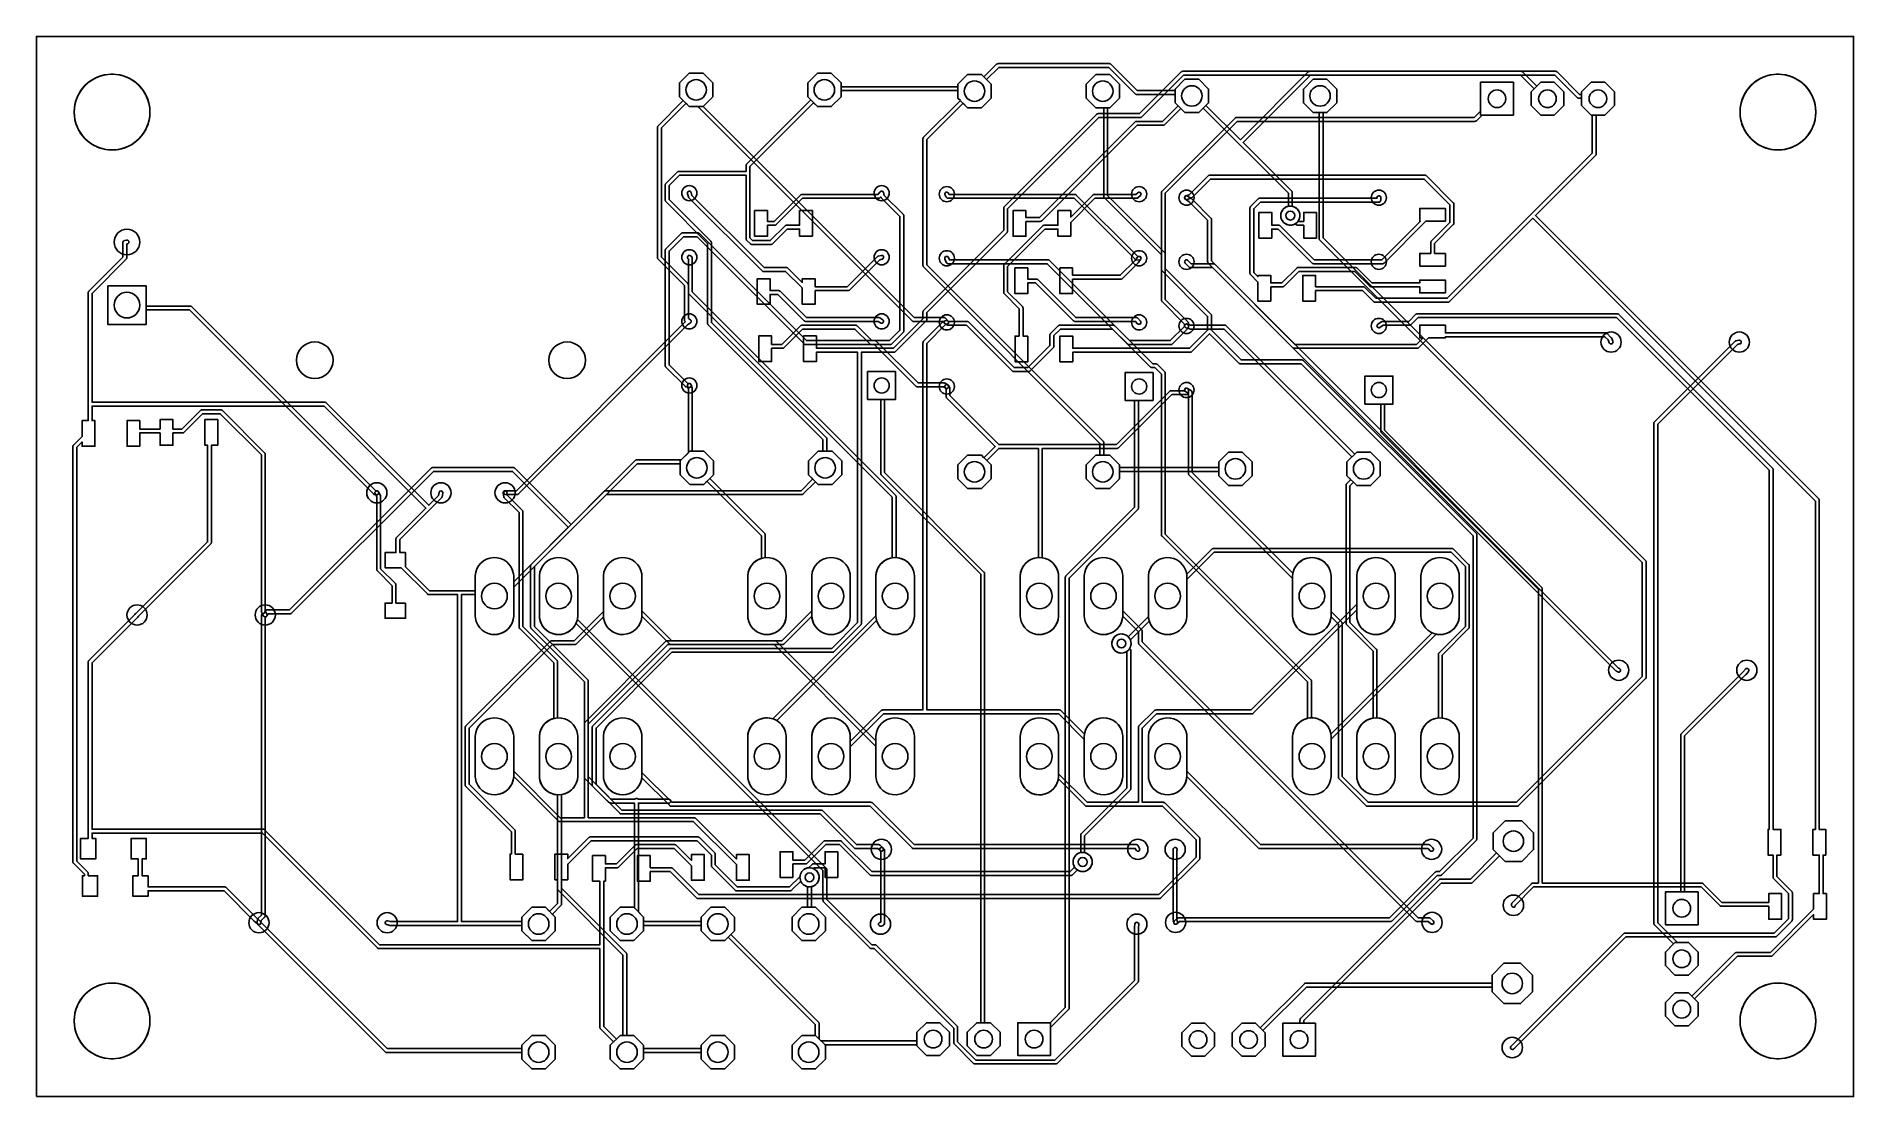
# Model space of a CAD drawing. Header units: millimetres. Extents: x 0 to 72, y 0 to 42.
import ezdxf

# ---------------------------------------------------------------- set-up
doc = ezdxf.new("R2010")
doc.units = ezdxf.units.MM

msp = doc.modelspace()

# ---------------------------------------------------------------- linework, layer by layer
at = {"layer": '16_copper'}
for points in [[(36.093, 30.597, 0.544679), (36.127, 30.721), (36.023, 30.836), (36.015, 30.842), (36.007, 30.849, 0.074759), (35.986, 30.858), (35.98, 30.859), (35.966, 30.861), (34.779, 30.861), (26.417, 39.223), (26.8, 39.606), (26.8, 40.154), (26.414, 40.54), (25.866, 40.54), (25.48, 40.154), (25.48, 39.606), (25.866, 39.22), (26.205, 39.22), (34.693, 30.731), (34.7, 30.726), (34.707, 30.72, 0.087651), (34.731, 30.71), (34.739, 30.71), (34.747, 30.709), (35.933, 30.709), (36.013, 30.619), (36.03, 30.605, 0.144312), (36.072, 30.594)], [(49.606, 35.271, 0.996924), (49.756, 34.528), (49.804, 34.541, 0.764884), (49.759, 35.271), (49.759, 35.814), (49.757, 35.822), (49.757, 35.831, 0.087654), (49.746, 35.855), (49.742, 35.861), (49.736, 35.868), (47.809, 37.795), (50.476, 40.462), (60.166, 40.462), (61.059, 39.57), (61.065, 39.565), (61.072, 39.56, 0.087651), (61.096, 39.55), (61.104, 39.549), (61.112, 39.548), (61.22, 39.548), (61.22, 39.261), (61.601, 38.88), (62.139, 38.88), (62.52, 39.261), (62.52, 39.799), (62.139, 40.18), (61.601, 40.18), (61.22, 39.799), (61.22, 39.7), (61.144, 39.7), (60.252, 40.592), (60.245, 40.597), (60.239, 40.603, 0.087651), (60.214, 40.613), (60.207, 40.613), (60.198, 40.615), (50.444, 40.615), (50.436, 40.613), (50.428, 40.613, 0.087654), (50.403, 40.602), (50.397, 40.598), (50.391, 40.592), (47.701, 37.903), (46.339, 39.265), (46.44, 39.366), (46.44, 39.914), (46.054, 40.3), (45.506, 40.3), (45.12, 39.914), (45.12, 39.853), (43.618, 39.853), (42.573, 40.897), (42.567, 40.902), (42.56, 40.908, 0.087651), (42.536, 40.918), (42.528, 40.918), (42.52, 40.919), (38.1, 40.919), (38.092, 40.918), (38.083, 40.918, 0.087654), (38.059, 40.907), (38.053, 40.902), (38.046, 40.897), (37.541, 40.392), (37.444, 40.49), (36.896, 40.49), (36.51, 40.104), (36.51, 39.556), (36.608, 39.459), (35.151, 38.001), (35.145, 37.995), (35.14, 37.988, 0.087651), (35.13, 37.964), (35.129, 37.956), (35.128, 37.948), (35.128, 32.918), (35.129, 32.91), (35.13, 32.902, 0.087654), (35.14, 32.877), (35.145, 32.871), (35.151, 32.865), (42.139, 25.876), (42.139, 25.41), (41.976, 25.41), (41.59, 25.024), (41.59, 24.476), (41.976, 24.09), (42.524, 24.09), (42.91, 24.476), (42.91, 25.024), (42.524, 25.41), (42.291, 25.41), (42.291, 25.908), (42.29, 25.916), (42.289, 25.925, 0.087654), (42.279, 25.949), (42.274, 25.955), (42.269, 25.962), (35.281, 32.95), (35.281, 37.916), (36.715, 39.351), (36.896, 39.17), (37.444, 39.17), (37.83, 39.556), (37.83, 40.104), (37.649, 40.285), (38.132, 40.767), (42.488, 40.767), (43.533, 39.723), (43.539, 39.717), (43.546, 39.712, 0.087651), (43.57, 39.702), (43.578, 39.701), (43.586, 39.7), (45.12, 39.7), (45.12, 39.366), (45.506, 38.98), (46.054, 38.98), (46.231, 39.157), (49.606, 35.782)], [(53.187, 11.963, 0.357806), (53.837, 12.681), (53.837, 14.279), (53.83, 14.354, 0.357806), (53.112, 15.004), (53.111, 15.004), (53.111, 17.678), (53.11, 17.687), (53.11, 17.695, 0.087654), (53.099, 17.72), (53.094, 17.725), (53.089, 17.732), (52.045, 18.777), (52.045, 24.2), (52.181, 24.336), (52.311, 24.206), (52.859, 24.206), (53.245, 24.592), (53.245, 25.14), (52.859, 25.526), (52.311, 25.526), (52.232, 25.447), (47.145, 30.534), (47.139, 30.539), (47.132, 30.544, 0.087651), (47.108, 30.554), (47.1, 30.555), (47.092, 30.556), (45.732, 30.556), (45.645, 30.585), (45.644, 30.634), (45.643, 30.642), (45.642, 30.649, 0.09356), (45.631, 30.675), (45.626, 30.68), (45.621, 30.686), (44.729, 31.578), (44.729, 33.376), (44.728, 33.384), (44.728, 33.392, 0.087654), (44.717, 33.417), (44.712, 33.423), (44.707, 33.429), (42.443, 35.693), (42.443, 39.17), (42.524, 39.17), (42.91, 39.556), (42.91, 40.104), (42.524, 40.49), (41.976, 40.49), (41.59, 40.104), (41.59, 39.556), (41.976, 39.17), (42.291, 39.17), (42.291, 35.662), (42.292, 35.653), (42.293, 35.645, 0.087654), (42.303, 35.62), (42.308, 35.615), (42.313, 35.608), (44.577, 33.344), (44.577, 31.547), (44.578, 31.538), (44.579, 31.53, 0.087654), (44.589, 31.505), (44.594, 31.5), (44.599, 31.493), (45.492, 30.6), (45.494, 30.528), (45.494, 30.525), (45.494, 30.521, 0.218353), (45.527, 30.467), (45.534, 30.463), (45.54, 30.46, 0.019771), (45.546, 30.458), (45.696, 30.408), (45.698, 30.407), (45.699, 30.407), (45.71, 30.405), (45.717, 30.404, 0.008778), (45.72, 30.404), (47.06, 30.404), (52.124, 25.339), (51.925, 25.14), (51.925, 24.592), (52.073, 24.444), (51.915, 24.285), (51.909, 24.279), (51.904, 24.272, 0.087651), (51.894, 24.248), (51.893, 24.24), (51.892, 24.232), (51.892, 18.745), (51.893, 18.737), (51.894, 18.728, 0.087654), (51.904, 18.704), (51.909, 18.698), (51.915, 18.691), (52.959, 17.647), (52.959, 14.996), (52.89, 14.982, 0.330355), (52.313, 14.279), (52.313, 12.681), (52.32, 12.606, 0.385742), (53.112, 11.956)], [(58.682, 11.507), (58.691, 11.508, 0.087654), (58.715, 11.518), (58.721, 11.523), (58.728, 11.529), (63.757, 16.558), (63.762, 16.565), (63.768, 16.571, 0.087651), (63.778, 16.596), (63.778, 16.603), (63.779, 16.612), (63.779, 21.184), (63.778, 21.192), (63.778, 21.2, 0.087654), (63.767, 21.225), (63.762, 21.231), (63.757, 21.237), (50.978, 34.017), (50.978, 38.98), (51.134, 38.98), (51.52, 39.366), (51.52, 39.914), (51.134, 40.3), (50.586, 40.3), (50.2, 39.914), (50.2, 39.366), (50.586, 38.98), (50.825, 38.98), (50.825, 33.985), (50.827, 33.977), (50.827, 33.968, 0.087654), (50.838, 33.944), (50.842, 33.938), (50.848, 33.931), (63.627, 21.152), (63.627, 16.643), (58.642, 11.659), (52.762, 11.659), (51.74, 12.681), (51.74, 18.745), (51.739, 18.754), (51.738, 18.762, 0.087654), (51.728, 18.787), (51.723, 18.792), (51.717, 18.799), (51.297, 19.22), (51.297, 20.629), (51.29, 20.704, 0.820678), (49.795, 20.777), (49.786, 20.731), (45.796, 24.72), (45.796, 27.889), (45.795, 27.894), (45.796, 27.899, 0.215367), (45.763, 27.952), (45.613, 28.053), (45.593, 28.063, 0.866053), (45.528, 27.927), (45.644, 27.849), (45.644, 24.689), (45.645, 24.68), (45.646, 24.672, 0.087654), (45.656, 24.647), (45.661, 24.642), (45.666, 24.635), (49.773, 20.528), (49.773, 19.031), (49.78, 18.956, 0.862606), (51.29, 18.956), (51.295, 19.006), (51.587, 18.714), (51.587, 12.649), (51.589, 12.641), (51.589, 12.632, 0.087654), (51.6, 12.608), (51.604, 12.602), (51.61, 12.595), (52.677, 11.529), (52.683, 11.523), (52.69, 11.518, 0.087651), (52.714, 11.508), (52.722, 11.507), (52.73, 11.506), (58.674, 11.506)], [(43.702, 33.135, 0.866041), (43.7, 33.286), (43.622, 33.295), (41.202, 35.715), (41.195, 35.721), (41.189, 35.726, 0.087651), (41.164, 35.736), (41.157, 35.737), (41.148, 35.738), (36.164, 35.738), (36.137, 35.787), (36.124, 35.804, 0.866041), (36.003, 35.713), (36.052, 35.625), (36.057, 35.618), (36.062, 35.611, 0.161894), (36.103, 35.587), (36.11, 35.587), (36.119, 35.585), (41.116, 35.585), (43.533, 33.169), (43.535, 33.167), (43.538, 33.164, 0.071789), (43.557, 33.153), (43.564, 33.151), (43.57, 33.149, 0.021354), (43.577, 33.148), (43.68, 33.134)], [(62.72, 16.82, 0.548412), (62.741, 16.947), (62.724, 16.958), (62.681, 16.979), (46.558, 33.102), (46.558, 34.747), (46.557, 34.756), (46.556, 34.764, 0.087654), (46.546, 34.789), (46.541, 34.794), (46.536, 34.801), (45.774, 35.563), (45.768, 35.567), (45.763, 35.572), (45.613, 35.673), (45.593, 35.683, 0.866053), (45.528, 35.547), (45.671, 35.45), (46.406, 34.716), (46.406, 33.071), (46.407, 33.062), (46.408, 33.054, 0.087654), (46.418, 33.029), (46.423, 33.024), (46.428, 33.017), (62.583, 16.863), (62.584, 16.861), (62.585, 16.86), (62.594, 16.854), (62.6, 16.849, 0.010282), (62.603, 16.848), (62.656, 16.822), (62.677, 16.815), (62.699, 16.814)], [(36.093, 28.057, 0.641566), (36.11, 28.195), (36.006, 28.259), (35.997, 28.263), (35.987, 28.267, 0.00212), (35.986, 28.268), (35.98, 28.268), (35.966, 28.27), (34.931, 28.27), (33.277, 29.924), (33.27, 29.929), (33.264, 29.935, 0.087651), (33.239, 29.945), (33.232, 29.945), (33.223, 29.947), (30.512, 29.947), (26.267, 34.191), (26.26, 34.197), (26.253, 34.202, 0.087651), (26.229, 34.212), (26.221, 34.213), (26.213, 34.214), (25.603, 34.214), (25.595, 34.213), (25.586, 34.212, 0.087654), (25.562, 34.202), (25.556, 34.197), (25.549, 34.191), (24.94, 33.582), (24.935, 33.575), (24.929, 33.569, 0.087651), (24.919, 33.544), (24.919, 33.537), (24.917, 33.528), (24.917, 28.956), (24.919, 28.948), (24.919, 28.939, 0.087654), (24.93, 28.915), (24.934, 28.909), (24.94, 28.902), (25.702, 28.14), (25.702, 28.14), (25.703, 28.139, 0.071785), (25.72, 28.126), (25.735, 28.121), (25.74, 28.12, 0.001331), (25.74, 28.119), (25.854, 28.095), (25.876, 28.094, 0.866038), (25.886, 28.245), (25.793, 28.264), (25.07, 28.988), (25.07, 33.496), (25.635, 34.061), (26.181, 34.061), (30.426, 29.817), (30.433, 29.811), (30.439, 29.806, 0.087651), (30.464, 29.796), (30.471, 29.795), (30.48, 29.794), (33.192, 29.794), (34.846, 28.14), (34.853, 28.135), (34.859, 28.13, 0.087651), (34.884, 28.12), (34.891, 28.119), (34.9, 28.118), (35.945, 28.118), (36.03, 28.065), (36.05, 28.056), (36.072, 28.054)], [(34.137, 18.313, 0.357806), (34.787, 19.031), (34.787, 20.629), (34.78, 20.704, 0.357806), (34.062, 21.354), (34.061, 21.354), (34.061, 23.774), (34.06, 23.783), (34.06, 23.791, 0.087654), (34.049, 23.816), (34.044, 23.821), (34.039, 23.828), (25.984, 31.883), (25.984, 33.223), (25.984, 33.227), (25.984, 33.231, 0.215358), (25.952, 33.285), (25.914, 33.312), (25.895, 33.322), (25.873, 33.326, 0.548402), (25.8, 33.221), (25.811, 33.202), (25.826, 33.188), (25.832, 33.184), (25.832, 31.852), (25.833, 31.843), (25.834, 31.835, 0.087654), (25.844, 31.81), (25.849, 31.805), (25.854, 31.798), (33.909, 23.743), (33.909, 21.346), (33.84, 21.332, 0.330355), (33.263, 20.629), (33.263, 19.031), (33.27, 18.956, 0.385742), (34.062, 18.306)], [(50.647, 11.963, 0.357806), (51.297, 12.681), (51.297, 14.279), (51.29, 14.354, 0.357806), (50.572, 15.004), (50.521, 15.004), (50.521, 16.459), (50.519, 16.468), (50.519, 16.476, 0.087654), (50.508, 16.501), (50.504, 16.506), (50.498, 16.513), (44.729, 22.282), (44.729, 28.651), (44.728, 28.66), (44.728, 28.668, 0.087654), (44.717, 28.693), (44.712, 28.698), (44.707, 28.705), (44.402, 29.01), (44.395, 29.015), (44.389, 29.02, 0.087651), (44.364, 29.03), (44.357, 29.031), (44.348, 29.032), (44.228, 29.032), (40.135, 33.125), (40.128, 33.13), (40.122, 33.135, 0.087651), (40.097, 33.145), (40.09, 33.146), (40.081, 33.147), (36.173, 33.147), (36.142, 33.235), (36.132, 33.255, 0.866043), (35.998, 33.185), (36.047, 33.046), (36.049, 33.042), (36.05, 33.039, 0.21835), (36.098, 32.997), (36.106, 32.996), (36.112, 32.995, 0.021766), (36.119, 32.995), (40.05, 32.995), (44.142, 28.902), (44.149, 28.897), (44.155, 28.892, 0.087651), (44.18, 28.882), (44.187, 28.881), (44.196, 28.88), (44.317, 28.88), (44.577, 28.62), (44.577, 22.25), (44.578, 22.242), (44.579, 22.234, 0.087654), (44.589, 22.209), (44.594, 22.203), (44.599, 22.197), (50.368, 16.428), (50.368, 14.986), (50.35, 14.982, 0.330355), (49.773, 14.279), (49.773, 12.681), (49.78, 12.606, 0.385742), (50.572, 11.956)], [(13.505, 23.845, 0.866051), (13.497, 23.996), (13.445, 24), (6.15, 31.296), (6.143, 31.301), (6.137, 31.306, 0.087651), (6.112, 31.316), (6.105, 31.317), (6.096, 31.318), (4.353, 31.318), (4.353, 32.115), (2.829, 32.115), (2.829, 30.591), (4.353, 30.591), (4.353, 31.166), (6.064, 31.166), (13.357, 23.873), (13.362, 23.87, 0.158982), (13.405, 23.851), (13.483, 23.844)], [(65.84, 5.191), (65.84, 5.729), (65.459, 6.11), (65.016, 6.11), (64.237, 6.89), (64.237, 26.638), (67.398, 29.8), (67.483, 29.815), (67.504, 29.822, 0.866048), (67.457, 29.965), (67.347, 29.945), (67.346, 29.945), (67.344, 29.945, 0.071781), (67.324, 29.937), (67.315, 29.931), (67.309, 29.926, 0.008629), (67.307, 29.924), (64.107, 26.724), (64.101, 26.717), (64.096, 26.711, 0.087651), (64.086, 26.686), (64.085, 26.679), (64.084, 26.67), (64.084, 6.858), (64.085, 6.85), (64.086, 6.841, 0.087654), (64.096, 6.817), (64.101, 6.811), (64.107, 6.804), (64.861, 6.05), (64.54, 5.729), (64.54, 5.191), (64.921, 4.81), (65.459, 4.81)], [(38.18, 2.011), (38.18, 2.549), (37.799, 2.93), (37.567, 2.93), (37.567, 20.726), (37.565, 20.735), (37.565, 20.743, 0.087654), (37.554, 20.768), (37.55, 20.773), (37.544, 20.78), (33.604, 24.72), (33.604, 27.616), (34.044, 27.616), (34.044, 28.724), (32.936, 28.724), (32.936, 27.616), (33.452, 27.616), (33.452, 24.689), (33.453, 24.68), (33.454, 24.672, 0.087654), (33.464, 24.647), (33.469, 24.642), (33.474, 24.635), (37.414, 20.695), (37.414, 2.93), (37.261, 2.93), (36.88, 2.549), (36.88, 2.011), (37.261, 1.63), (37.799, 1.63)], [(40.18, 2.734), (40.897, 3.451), (40.902, 3.458), (40.908, 3.465, 0.087651), (40.918, 3.489), (40.918, 3.497), (40.919, 3.505), (40.919, 20.542), (43.64, 23.263), (43.645, 23.27), (43.651, 23.277, 0.087651), (43.661, 23.301), (43.661, 23.309), (43.663, 23.317), (43.663, 27.576), (44.244, 27.576), (44.244, 28.684), (43.136, 28.684), (43.136, 27.576), (43.51, 27.576), (43.51, 23.349), (40.789, 20.628), (40.784, 20.621), (40.779, 20.615, 0.087651), (40.769, 20.59), (40.768, 20.583), (40.767, 20.574), (40.767, 3.537), (40.16, 2.93), (38.88, 2.93), (38.88, 1.63), (40.18, 1.63)], [(30.328, 23.851, 0.14431), (30.369, 23.863), (30.375, 23.868), (30.381, 23.873), (30.867, 24.359), (30.976, 24.25), (31.524, 24.25), (31.91, 24.636), (31.91, 25.184), (31.524, 25.57), (30.976, 25.57), (30.59, 25.184), (30.59, 24.636), (30.76, 24.467), (30.296, 24.003), (22.555, 24.003), (22.547, 24.002), (22.538, 24.001, 0.087654), (22.514, 23.991), (22.508, 23.986), (22.501, 23.981), (21.184, 22.663), (18.951, 24.895), (18.945, 24.9), (18.938, 24.906, 0.087651), (18.914, 24.916), (18.906, 24.916), (18.898, 24.917), (15.697, 24.917), (15.689, 24.916), (15.68, 24.916, 0.087654), (15.656, 24.905), (15.65, 24.9), (15.643, 24.895), (10.027, 19.279), (9.144, 19.279), (9.137, 19.278), (9.13, 19.277, 0.21536), (9.079, 19.242), (9.018, 19.142), (8.964, 19.121, 0.236822), (8.918, 19.071), (8.917, 19.062), (8.916, 19.054, 0.014691), (8.915, 19.05), (8.915, 7.194), (8.785, 7.064), (8.784, 7.062), (8.782, 7.061, 0.071784), (8.77, 7.042), (8.767, 7.034), (8.765, 7.026, 0.013501), (8.764, 7.022), (8.745, 6.902), (8.744, 6.88, 0.866046), (8.895, 6.878), (8.911, 6.974), (9.045, 7.109), (9.051, 7.116), (9.056, 7.122, 0.087651), (9.066, 7.147), (9.067, 7.154), (9.068, 7.163), (9.068, 18.998), (9.097, 19.009), (9.101, 19.011), (9.104, 19.012, 0.071783), (9.122, 19.024), (9.127, 19.03), (9.131, 19.035, 0.022071), (9.135, 19.041), (9.187, 19.126), (10.058, 19.126), (10.067, 19.127), (10.075, 19.128, 0.087654), (10.1, 19.138), (10.105, 19.143), (10.112, 19.149), (15.729, 24.765), (18.866, 24.765), (21.076, 22.555), (19.606, 21.085), (19.601, 21.078), (19.595, 21.072, 0.087651), (19.585, 21.047), (19.585, 21.04), (19.583, 21.031), (19.583, 18.593), (19.585, 18.584), (19.585, 18.576, 0.087654), (19.596, 18.551), (19.6, 18.546), (19.606, 18.539), (21.717, 16.428), (21.717, 12.649), (21.718, 12.641), (21.719, 12.632, 0.087654), (21.729, 12.608), (21.734, 12.602), (21.739, 12.595), (22.654, 11.681), (22.655, 11.68), (22.656, 11.679), (22.665, 11.673), (22.671, 11.668, 0.008173), (22.673, 11.667), (22.739, 11.634), (22.745, 11.632), (22.752, 11.629, 0.023934), (22.759, 11.627), (22.766, 11.627), (22.773, 11.626), (23.698, 11.626), (23.698, 7.476), (23.674, 7.5), (23.126, 7.5), (22.74, 7.114), (22.74, 6.566), (23.126, 6.18), (23.674, 6.18), (24.06, 6.566), (24.06, 6.784), (24.061, 6.784), (24.063, 6.784), (24.071, 6.783), (24.079, 6.782), (26.34, 6.782), (26.34, 6.566), (26.726, 6.18), (27.274, 6.18), (27.66, 6.566), (27.66, 7.114), (27.274, 7.5), (26.726, 7.5), (26.34, 7.114), (26.34, 6.934), (24.111, 6.934), (24.06, 6.985), (24.06, 7.114), (23.851, 7.323), (23.851, 11.626), (25.059, 11.626), (25.08, 11.629, 0.866051), (25.059, 11.778), (23.837, 11.778), (23.824, 11.793), (23.806, 11.804, 0.294756), (23.724, 11.792), (23.712, 11.778), (22.791, 11.778), (22.753, 11.797), (21.869, 12.681), (21.869, 16.459), (21.868, 16.468), (21.868, 16.476, 0.087654), (21.857, 16.501), (21.852, 16.506), (21.847, 16.513), (19.736, 18.624), (19.736, 21), (22.587, 23.851)], [(24.06, 1.486), (24.06, 2.034), (23.674, 2.42), (23.393, 2.42), (23.393, 5.639), (23.392, 5.647), (23.392, 5.656, 0.087654), (23.381, 5.68), (23.376, 5.686), (23.371, 5.693), (20.803, 8.261), (20.803, 11.963), (20.875, 11.978, 0.330355), (21.452, 12.681), (21.452, 14.279), (21.445, 14.354, 0.385742), (20.653, 15.004), (20.65, 15.004), (20.65, 17.221), (20.649, 17.23), (20.648, 17.238, 0.087654), (20.638, 17.263), (20.633, 17.268), (20.628, 17.275), (19.279, 18.624), (19.279, 23.165), (19.277, 23.173), (19.277, 23.182, 0.087654), (19.266, 23.206), (19.262, 23.212), (19.256, 23.219), (18.664, 23.811), (18.645, 23.932), (18.639, 23.953, 0.866037), (18.495, 23.908), (18.518, 23.763), (18.518, 23.76), (18.518, 23.758, 0.071781), (18.526, 23.737), (18.532, 23.73), (18.536, 23.724, 0.014196), (18.539, 23.721), (19.126, 23.133), (19.126, 18.593), (19.127, 18.584), (19.128, 18.576, 0.087654), (19.138, 18.551), (19.143, 18.546), (19.149, 18.539), (20.498, 17.19), (20.498, 14.98), (20.433, 14.96, 0.303347), (19.928, 14.279), (19.928, 12.681), (19.935, 12.606, 0.356928), (20.65, 11.956), (20.65, 8.23), (20.651, 8.221), (20.652, 8.213, 0.087654), (20.662, 8.188), (20.667, 8.183), (20.673, 8.176), (23.241, 5.607), (23.241, 2.42), (23.126, 2.42), (22.74, 2.034), (22.74, 1.486), (23.126, 1.1), (23.674, 1.1)], [(18.262, 18.313, 0.357806), (18.912, 19.031), (18.912, 20.629), (18.905, 20.704, 0.906347), (17.388, 20.629), (17.388, 19.031), (17.395, 18.956, 0.385742), (18.187, 18.306)], [(40.394, 1.297), (40.403, 1.297, 0.087654), (40.427, 1.308), (40.433, 1.312), (40.44, 1.318), (43.64, 4.518), (43.645, 4.525), (43.651, 4.531, 0.087651), (43.661, 4.556), (43.661, 4.563), (43.663, 4.572), (43.663, 6.701), (43.679, 6.82), (43.678, 6.842, 0.866051), (43.527, 6.84), (43.511, 6.716), (43.511, 6.711), (43.51, 6.706), (43.51, 4.604), (40.354, 1.448), (37.217, 1.448), (36.5, 2.165), (36.5, 2.743), (36.499, 2.752), (36.498, 2.76, 0.087654), (36.488, 2.785), (36.483, 2.79), (36.477, 2.797), (33.277, 5.997), (33.27, 6.003), (33.264, 6.008, 0.087651), (33.239, 6.018), (33.232, 6.019), (33.223, 6.02), (33.102, 6.02), (31.318, 7.804), (31.318, 8.992), (31.317, 9), (31.316, 9.008, 0.087654), (31.306, 9.033), (31.301, 9.039), (31.296, 9.045), (21.435, 18.907), (21.445, 18.956), (21.452, 19.031), (21.452, 20.629), (21.445, 20.704, 0.906347), (19.928, 20.629), (19.928, 19.031), (19.935, 18.956, 0.74165), (21.38, 18.742), (21.381, 18.745), (31.166, 8.96), (31.166, 7.772), (31.167, 7.764), (31.168, 7.756, 0.087654), (31.178, 7.731), (31.183, 7.725), (31.188, 7.719), (33.017, 5.89), (33.024, 5.885), (33.03, 5.879, 0.087651), (33.055, 5.869), (33.062, 5.869), (33.071, 5.867), (33.192, 5.867), (36.347, 2.712), (36.347, 2.134), (36.349, 2.125), (36.349, 2.117, 0.087654), (36.36, 2.092), (36.364, 2.087), (36.37, 2.08), (37.132, 1.318), (37.139, 1.313), (37.145, 1.307, 0.087651), (37.17, 1.297), (37.177, 1.297), (37.186, 1.295), (40.386, 1.295)], [(34.137, 11.963, 0.357806), (34.787, 12.681), (34.787, 14.279), (34.78, 14.354, 0.906347), (33.263, 14.279), (33.263, 14.089), (29.315, 18.037), (29.308, 18.042), (29.301, 18.048, 0.087651), (29.277, 18.058), (29.269, 18.058), (29.261, 18.059), (25.178, 18.059), (23.992, 19.245), (23.992, 20.629), (23.985, 20.704, 0.906347), (22.468, 20.629), (22.468, 19.031), (22.475, 18.956, 0.905732), (23.992, 19.03), (25.092, 17.929), (25.099, 17.924), (25.105, 17.919, 0.087651), (25.13, 17.909), (25.137, 17.908), (25.146, 17.907), (29.229, 17.907), (33.263, 13.873), (33.263, 12.681), (33.27, 12.606, 0.385742), (34.062, 11.956)], [(29.057, 18.313, 0.357806), (29.707, 19.031), (29.707, 20.629), (29.7, 20.704, 0.906347), (28.183, 20.629), (28.183, 19.031), (28.19, 18.956, 0.385742), (28.982, 18.306)], [(31.597, 18.313, 0.357806), (32.247, 19.031), (32.247, 20.629), (32.24, 20.704, 0.906347), (30.723, 20.629), (30.723, 19.031), (30.73, 18.956, 0.385742), (31.522, 18.306)], [(39.852, 18.313, 0.357806), (40.502, 19.031), (40.502, 20.629), (40.495, 20.704, 0.906347), (38.978, 20.629), (38.978, 19.031), (38.985, 18.956, 0.385742), (39.777, 18.306)], [(55.309, 6.828, 0.641559), (55.346, 6.961), (55.218, 7.069), (55.213, 7.072, 0.158745), (55.169, 7.087), (54.743, 7.087), (43.815, 18.015), (43.815, 18.44), (43.814, 18.449), (43.813, 18.457, 0.087654), (43.803, 18.482), (43.798, 18.487), (43.793, 18.494), (43.042, 19.245), (43.042, 20.629), (43.035, 20.704, 0.906347), (41.518, 20.629), (41.518, 19.031), (41.525, 18.956, 0.905732), (43.042, 19.03), (43.663, 18.409), (43.663, 17.983), (43.664, 17.975), (43.664, 17.966, 0.087654), (43.675, 17.942), (43.68, 17.936), (43.685, 17.929), (54.658, 6.957), (54.665, 6.951), (54.671, 6.946, 0.087651), (54.696, 6.936), (54.703, 6.935), (54.712, 6.934), (55.141, 6.934), (55.248, 6.845), (55.267, 6.833), (55.288, 6.827)], [(44.932, 18.313, 0.357806), (45.582, 19.031), (45.582, 20.629), (45.575, 20.704, 0.906347), (44.058, 20.629), (44.058, 19.031), (44.065, 18.956, 0.385742), (44.857, 18.306)], [(53.187, 18.313, 0.357806), (53.837, 19.031), (53.837, 20.629), (53.83, 20.704, 0.906347), (52.313, 20.629), (52.313, 19.031), (52.32, 18.956, 0.385742), (53.112, 18.306)], [(55.727, 18.313, 0.357806), (56.377, 19.031), (56.377, 20.629), (56.37, 20.704, 0.906347), (54.853, 20.629), (54.853, 19.031), (54.86, 18.956, 0.385742), (55.652, 18.306)], [(41.527, 8.925, 0.818106), (41.529, 9.668), (41.529, 10.332), (43.335, 12.138), (43.341, 12.145), (43.346, 12.151, 0.087651), (43.356, 12.176), (43.357, 12.183), (43.358, 12.192), (43.358, 17.678), (43.357, 17.687), (43.356, 17.695, 0.087654), (43.346, 17.72), (43.341, 17.725), (43.335, 17.732), (43.314, 17.754), (43.331, 17.783), (43.35, 17.829, 1), (42.632, 18.072), (42.619, 18.024, 0.621838), (43.159, 17.61), (43.202, 17.635), (43.205, 17.638), (43.205, 12.224), (41.399, 10.417), (41.394, 10.41), (41.388, 10.404, 0.087651), (41.378, 10.379), (41.378, 10.372), (41.377, 10.363), (41.377, 9.668), (41.331, 9.655, 0.876976), (41.478, 8.918)], [(65.84, 8.11), (65.303, 8.11), (65.303, 14.294), (67.719, 16.71), (67.722, 16.713), (67.724, 16.715), (67.829, 16.841), (67.84, 16.86, 0.86605), (67.711, 16.939), (67.609, 16.815), (65.173, 14.379), (65.168, 14.373), (65.163, 14.366, 0.087651), (65.153, 14.342), (65.152, 14.334), (65.151, 14.326), (65.151, 8.11), (64.54, 8.11), (64.54, 6.81), (65.84, 6.81)], [(18.262, 11.963, 0.357806), (18.912, 12.681), (18.912, 14.279), (18.905, 14.354, 0.906347), (17.388, 14.279), (17.388, 12.681), (17.395, 12.606, 0.385742), (18.187, 11.956)], [(23.342, 11.963, 0.357806), (23.992, 12.681), (23.992, 14.279), (23.985, 14.354, 0.906347), (22.468, 14.279), (22.468, 12.681), (22.475, 12.606, 0.385742), (23.267, 11.956)], [(29.057, 11.963, 0.357806), (29.707, 12.681), (29.707, 14.279), (29.7, 14.354, 0.906347), (28.183, 14.279), (28.183, 12.681), (28.19, 12.606, 0.385742), (28.982, 11.956)], [(31.597, 11.963, 0.357806), (32.247, 12.681), (32.247, 14.279), (32.24, 14.354, 0.906347), (30.723, 14.279), (30.723, 12.681), (30.73, 12.606, 0.385742), (31.522, 11.956)], [(39.852, 11.963, 0.357806), (40.502, 12.681), (40.502, 14.279), (40.495, 14.354, 0.906347), (38.978, 14.279), (38.978, 12.681), (38.985, 12.606, 0.385742), (39.777, 11.956)], [(42.392, 11.963, 0.357806), (43.042, 12.681), (43.042, 14.279), (43.035, 14.354, 0.906347), (41.518, 14.279), (41.518, 12.681), (41.525, 12.606, 0.385742), (42.317, 11.956)], [(44.932, 11.963, 0.357806), (45.582, 12.681), (45.582, 14.279), (45.575, 14.354, 0.906347), (44.058, 14.279), (44.058, 12.681), (44.065, 12.606, 0.385742), (44.857, 11.956)], [(55.727, 11.963, 0.357806), (56.377, 12.681), (56.377, 14.279), (56.37, 14.354, 0.906347), (54.853, 14.279), (54.853, 12.681), (54.86, 12.606, 0.385742), (55.652, 11.956)], [(33.467, 6.758), (33.552, 6.786), (33.556, 6.788), (33.56, 6.789, 0.291647), (33.604, 6.858), (33.604, 9.754), (33.603, 9.764), (33.602, 9.773, 0.077634), (33.592, 9.795), (33.587, 9.801), (33.58, 9.81), (33.533, 9.853), (33.515, 9.865, 0.752236), (33.416, 9.757), (33.429, 9.741), (33.452, 9.72), (33.452, 6.913), (33.419, 6.902), (33.4, 6.893, 0.752237), (33.446, 6.754)], [(45.166, 6.833, 0.3712), (45.211, 6.921), (45.187, 7.02), (45.187, 9.746), (45.194, 9.782), (45.195, 9.804), (45.19, 9.825, 0.548411), (45.064, 9.849), (45.051, 9.832), (45.044, 9.812), (45.036, 9.768), (45.035, 9.761), (45.034, 9.754), (45.034, 7.01), (45.035, 7.003), (45.036, 6.992), (45.063, 6.885), (45.071, 6.865, 0.294755), (45.145, 6.827)], [(31.26, 6.566), (31.26, 7.114), (30.874, 7.5), (30.709, 7.5), (30.709, 8.316), (30.754, 8.328, 1), (30.511, 9.046), (30.465, 9.027, 0.714263), (30.556, 8.316), (30.556, 7.5), (30.326, 7.5), (29.94, 7.114), (29.94, 6.566), (30.326, 6.18), (30.874, 6.18)], [(48.68, 1.991), (48.68, 2.529), (48.595, 2.615), (50.324, 4.343), (57.674, 4.343), (57.674, 4.154), (58.143, 3.685), (58.805, 3.685), (59.274, 4.154), (59.274, 4.816), (58.805, 5.285), (58.143, 5.285), (57.674, 4.816), (57.674, 4.496), (50.292, 4.496), (50.284, 4.495), (50.275, 4.494, 0.087654), (50.251, 4.484), (50.245, 4.479), (50.238, 4.473), (48.487, 2.722), (48.299, 2.91), (47.761, 2.91), (47.38, 2.529), (47.38, 1.991), (47.761, 1.61), (48.299, 1.61)]]:
    msp.add_lwpolyline(points, format="xyb", close=True, dxfattribs=at)
for points in [[(31.88, 39.606), (31.88, 40.154), (31.494, 40.54), (30.946, 40.54), (30.56, 40.154), (30.56, 39.606), (30.946, 39.22), (31.494, 39.22)], [(58.52, 40.18), (57.22, 40.18), (57.22, 38.88), (58.52, 38.88)], [(60.52, 39.261), (60.52, 39.799), (60.139, 40.18), (59.601, 40.18), (59.22, 39.799), (59.22, 39.261), (59.601, 38.88), (60.139, 38.88)], [(53.744, 28.544), (52.636, 28.544), (52.636, 27.436), (53.744, 27.436)], [(26.83, 24.636), (26.83, 25.184), (26.444, 25.57), (25.896, 25.57), (25.51, 25.184), (25.51, 24.636), (25.896, 24.25), (26.444, 24.25)], [(37.83, 24.476), (37.83, 25.024), (37.444, 25.41), (36.896, 25.41), (36.51, 25.024), (36.51, 24.476), (36.896, 24.09), (37.444, 24.09)], [(48.165, 24.592), (48.165, 25.14), (47.779, 25.526), (47.231, 25.526), (46.845, 25.14), (46.845, 24.592), (47.231, 24.206), (47.779, 24.206)], [(59.32, 9.789), (59.32, 10.451), (58.851, 10.92), (58.189, 10.92), (57.72, 10.451), (57.72, 9.789), (58.189, 9.32), (58.851, 9.32)], [(20.56, 6.566), (20.56, 7.114), (20.174, 7.5), (19.626, 7.5), (19.24, 7.114), (19.24, 6.566), (19.626, 6.18), (20.174, 6.18)], [(65.84, 3.191), (65.84, 3.729), (65.459, 4.11), (64.921, 4.11), (64.54, 3.729), (64.54, 3.191), (64.921, 2.81), (65.459, 2.81)], [(36.18, 2.011), (36.18, 2.549), (35.799, 2.93), (35.261, 2.93), (34.88, 2.549), (34.88, 2.011), (35.261, 1.63), (35.799, 1.63)], [(46.68, 1.991), (46.68, 2.529), (46.299, 2.91), (45.761, 2.91), (45.38, 2.529), (45.38, 1.991), (45.761, 1.61), (46.299, 1.61)], [(50.68, 2.91), (49.38, 2.91), (49.38, 1.61), (50.68, 1.61)], [(20.56, 1.486), (20.56, 2.034), (20.174, 2.42), (19.626, 2.42), (19.24, 2.034), (19.24, 1.486), (19.626, 1.1), (20.174, 1.1)], [(27.66, 1.486), (27.66, 2.034), (27.274, 2.42), (26.726, 2.42), (26.34, 2.034), (26.34, 1.486), (26.726, 1.1), (27.274, 1.1)], [(31.26, 1.486), (31.26, 2.034), (30.874, 2.42), (30.326, 2.42), (29.94, 2.034), (29.94, 1.486), (30.326, 1.1), (30.874, 1.1)]]:
    msp.add_lwpolyline(points, close=True, dxfattribs=at)
at = {"layer": '1_copper'}
for points in [[(18.592, 23.847), (18.604, 23.851), (19.05, 23.851), (19.058, 23.852), (19.067, 23.852, 0.087654), (19.091, 23.863), (19.097, 23.868), (19.104, 23.873), (25.804, 30.573), (25.913, 30.647), (25.92, 30.654), (25.927, 30.66, 0.382624), (25.926, 30.762), (25.92, 30.767), (25.912, 30.774), (25.832, 30.826), (25.832, 32.156), (25.831, 32.165), (25.83, 32.173, 0.087654), (25.82, 32.198), (25.815, 32.203), (25.809, 32.21), (24.765, 33.255), (24.765, 38.373), (25.739, 39.347), (25.866, 39.22), (26.414, 39.22), (26.8, 39.606), (26.8, 40.154), (26.414, 40.54), (25.866, 40.54), (25.48, 40.154), (25.48, 39.606), (25.631, 39.455), (24.635, 38.459), (24.63, 38.452), (24.624, 38.445, 0.087651), (24.614, 38.421), (24.614, 38.413), (24.613, 38.405), (24.613, 33.223), (24.614, 33.215), (24.614, 33.206, 0.087654), (24.625, 33.182), (24.63, 33.176), (24.635, 33.169), (25.679, 32.125), (25.679, 30.785), (25.68, 30.779, 0.269399), (25.713, 30.695), (25.708, 30.691), (25.702, 30.686), (19.018, 24.003), (18.593, 24.003), (18.592, 24.003), (18.592, 24.003), (18.575, 24), (18.571, 24, 0.759961), (18.571, 23.844)], [(30.908, 30.131), (30.4, 30.131), (30.4, 29.115), (30.908, 29.115), (30.908, 29.489), (32.537, 29.489), (32.537, 18.777), (31.515, 17.755), (25.146, 17.755), (25.138, 17.753), (25.129, 17.753, 0.087654), (25.105, 17.742), (25.099, 17.738), (25.092, 17.732), (22.044, 14.684), (22.039, 14.677), (22.034, 14.671, 0.087651), (22.024, 14.646), (22.023, 14.639), (22.022, 14.63), (22.022, 12.344), (22.023, 12.336), (22.024, 12.328, 0.087654), (22.034, 12.303), (22.039, 12.297), (22.044, 12.291), (23.111, 11.224), (23.118, 11.219), (23.124, 11.213, 0.087651), (23.149, 11.203), (23.156, 11.203), (23.165, 11.201), (31.058, 11.201), (32.407, 9.852), (32.414, 9.847), (32.421, 9.842, 0.087651), (32.445, 9.832), (32.453, 9.831), (32.461, 9.83), (33.343, 9.83), (33.426, 9.744), (33.443, 9.731, 0.866052), (33.536, 9.85), (33.43, 9.959), (33.423, 9.965), (33.416, 9.97, 0.083429), (33.393, 9.98), (33.385, 9.981), (33.376, 9.982), (32.493, 9.982), (31.143, 11.331), (31.137, 11.337), (31.13, 11.342, 0.087651), (31.106, 11.352), (31.098, 11.353), (31.09, 11.354), (23.196, 11.354), (22.174, 12.376), (22.174, 14.599), (25.178, 17.602), (31.547, 17.602), (31.555, 17.603), (31.564, 17.604, 0.087654), (31.588, 17.614), (31.594, 17.619), (31.601, 17.625), (32.667, 18.691), (32.673, 18.698), (32.678, 18.705, 0.087651), (32.688, 18.729), (32.689, 18.737), (32.69, 18.745), (32.69, 29.489), (33.985, 29.489), (33.994, 29.491), (34.002, 29.491, 0.087654), (34.027, 29.502), (34.032, 29.506), (34.039, 29.512), (35.258, 30.731), (35.263, 30.738), (35.269, 30.744, 0.087651), (35.279, 30.769), (35.279, 30.776), (35.281, 30.785), (35.281, 31.058), (38.459, 34.236), (38.464, 34.243), (38.469, 34.249, 0.087651), (38.479, 34.274), (38.48, 34.281), (38.481, 34.29), (38.481, 35.173), (42.094, 38.786), (43.739, 38.786), (43.747, 38.787), (43.756, 38.788, 0.087654), (43.78, 38.798), (43.786, 38.803), (43.793, 38.808), (45.447, 40.462), (58.795, 40.462), (59.339, 39.918), (59.22, 39.799), (59.22, 39.261), (59.601, 38.88), (60.139, 38.88), (60.52, 39.261), (60.52, 39.799), (60.139, 40.18), (59.601, 40.18), (59.447, 40.026), (58.88, 40.592), (58.873, 40.597), (58.867, 40.603, 0.087651), (58.842, 40.613), (58.835, 40.613), (58.826, 40.615), (45.415, 40.615), (45.407, 40.613), (45.398, 40.613, 0.087654), (45.374, 40.602), (45.368, 40.598), (45.361, 40.592), (43.707, 38.938), (42.062, 38.938), (42.054, 38.937), (42.046, 38.936, 0.087654), (42.021, 38.926), (42.015, 38.921), (42.009, 38.916), (38.351, 35.258), (38.346, 35.251), (38.34, 35.245, 0.087651), (38.33, 35.22), (38.33, 35.213), (38.329, 35.204), (38.329, 34.322), (35.151, 31.143), (35.145, 31.137), (35.14, 31.13, 0.087651), (35.13, 31.106), (35.129, 31.098), (35.128, 31.09), (35.128, 30.816), (33.954, 29.642), (30.908, 29.642)], [(30.794, 39.373), (30.946, 39.22), (31.494, 39.22), (31.88, 39.606), (31.88, 39.853), (36.51, 39.853), (36.51, 39.556), (36.896, 39.17), (37.444, 39.17), (37.83, 39.556), (37.83, 40.104), (37.444, 40.49), (36.896, 40.49), (36.51, 40.104), (36.51, 40.005), (31.88, 40.005), (31.88, 40.154), (31.494, 40.54), (30.946, 40.54), (30.56, 40.154), (30.56, 39.606), (30.686, 39.48), (28.14, 36.935), (28.135, 36.928), (28.13, 36.921, 0.087651), (28.12, 36.897), (28.119, 36.889), (28.118, 36.881), (28.118, 36.652), (25.451, 36.652), (25.442, 36.651), (25.434, 36.65, 0.087654), (25.409, 36.64), (25.404, 36.635), (25.397, 36.63), (24.94, 36.173), (24.935, 36.166), (24.929, 36.159, 0.087651), (24.919, 36.135), (24.919, 36.127), (24.917, 36.119), (24.917, 35.509), (24.919, 35.501), (24.919, 35.492, 0.087654), (24.93, 35.468), (24.934, 35.462), (24.94, 35.455), (26.594, 33.801), (26.594, 30.632), (26.595, 30.624), (26.596, 30.616, 0.087654), (26.606, 30.591), (26.611, 30.585), (26.616, 30.579), (31.166, 26.029), (31.166, 25.57), (30.976, 25.57), (30.59, 25.184), (30.59, 24.636), (30.976, 24.25), (31.524, 24.25), (31.91, 24.636), (31.91, 25.184), (31.524, 25.57), (31.318, 25.57), (31.318, 26.06), (31.317, 26.069), (31.316, 26.077, 0.087654), (31.306, 26.102), (31.301, 26.107), (31.296, 26.114), (26.746, 30.664), (26.746, 33.833), (26.745, 33.841), (26.744, 33.85, 0.087654), (26.734, 33.874), (26.729, 33.88), (26.724, 33.887), (25.07, 35.541), (25.07, 36.087), (25.482, 36.5), (28.118, 36.5), (28.118, 33.985), (28.119, 33.977), (28.12, 33.968, 0.087654), (28.13, 33.944), (28.135, 33.938), (28.14, 33.931), (28.293, 33.779), (28.299, 33.774), (28.306, 33.768, 0.087651), (28.33, 33.758), (28.338, 33.758), (28.346, 33.757), (29.108, 33.757), (29.117, 33.758), (29.125, 33.758, 0.087654), (29.15, 33.769), (29.155, 33.774), (29.162, 33.779), (29.75, 34.366), (30.236, 34.366), (30.236, 34.085), (30.744, 34.085), (30.744, 35.101), (30.236, 35.101), (30.236, 34.519), (29.718, 34.519), (29.71, 34.517), (29.701, 34.517, 0.087654), (29.677, 34.506), (29.671, 34.502), (29.664, 34.496), (29.077, 33.909), (28.378, 33.909), (28.27, 34.017), (28.27, 36.849)], [(39.205, 34.671), (39.776, 34.671), (39.785, 34.672), (39.793, 34.673, 0.087654), (39.818, 34.683), (39.823, 34.688), (39.83, 34.693), (43.618, 38.481), (44.653, 38.481), (44.662, 38.482), (44.67, 38.483, 0.087654), (44.695, 38.493), (44.7, 38.498), (44.707, 38.503), (45.345, 39.141), (45.506, 38.98), (46.054, 38.98), (46.44, 39.366), (46.44, 39.914), (46.054, 40.3), (45.506, 40.3), (45.12, 39.914), (45.12, 39.366), (45.237, 39.249), (44.622, 38.633), (43.586, 38.633), (43.578, 38.632), (43.57, 38.632, 0.087654), (43.545, 38.621), (43.539, 38.616), (43.533, 38.611), (39.745, 34.823), (39.205, 34.823), (39.205, 35.101), (38.697, 35.101), (38.697, 34.085), (39.205, 34.085)], [(45.148, 6.828, 0.141387), (45.186, 6.845), (45.291, 6.934), (53.645, 6.934), (53.653, 6.935), (53.662, 6.936, 0.087654), (53.686, 6.946), (53.692, 6.951), (53.699, 6.957), (55.505, 8.763), (55.626, 8.763), (55.634, 8.764), (55.643, 8.765, 0.087654), (55.667, 8.775), (55.673, 8.78), (55.68, 8.785), (57.051, 10.157), (57.057, 10.164), (57.062, 10.17, 0.087651), (57.072, 10.195), (57.073, 10.202), (57.074, 10.211), (57.074, 22.25), (57.073, 22.259), (57.072, 22.267, 0.087654), (57.062, 22.292), (57.057, 22.297), (57.051, 22.304), (50.193, 29.162), (50.187, 29.167), (50.18, 29.173, 0.087651), (50.156, 29.183), (50.148, 29.183), (50.14, 29.185), (47.733, 29.185), (46.558, 30.359), (46.558, 30.937), (46.557, 30.946), (46.556, 30.954, 0.087654), (46.546, 30.979), (46.541, 30.984), (46.536, 30.991), (44.729, 32.798), (44.729, 35.782), (47.58, 38.633), (56.998, 38.633), (57.006, 38.635), (57.014, 38.635, 0.087654), (57.039, 38.646), (57.045, 38.65), (57.051, 38.656), (57.276, 38.88), (58.52, 38.88), (58.52, 40.18), (57.22, 40.18), (57.22, 39.04), (56.966, 38.786), (47.549, 38.786), (47.54, 38.785), (47.532, 38.784, 0.087654), (47.507, 38.774), (47.502, 38.769), (47.495, 38.763), (44.599, 35.868), (44.594, 35.861), (44.589, 35.855, 0.087651), (44.579, 35.83), (44.578, 35.823), (44.577, 35.814), (44.577, 32.766), (44.578, 32.758), (44.579, 32.749, 0.087654), (44.589, 32.725), (44.594, 32.719), (44.599, 32.712), (46.406, 30.906), (46.406, 30.359), (45.688, 29.642), (41.064, 29.642), (41.064, 30.128), (40.556, 30.128), (40.556, 29.112), (41.064, 29.112), (41.064, 29.489), (45.72, 29.489), (45.728, 29.491), (45.737, 29.491, 0.087654), (45.761, 29.502), (45.767, 29.506), (45.774, 29.512), (46.482, 30.22), (47.647, 29.055), (47.654, 29.049), (47.661, 29.044, 0.087651), (47.685, 29.034), (47.693, 29.033), (47.701, 29.032), (50.108, 29.032), (56.921, 22.219), (56.921, 10.242), (55.594, 8.915), (55.474, 8.915), (55.465, 8.914), (55.457, 8.914, 0.087654), (55.432, 8.903), (55.427, 8.898), (55.42, 8.893), (53.613, 7.087), (45.263, 7.087), (45.257, 7.086, 0.159916), (45.213, 7.068), (45.088, 6.961), (45.073, 6.945, 0.548398), (45.126, 6.828)], [(53.067, 31.623), (52.632, 32.058), (52.625, 32.063), (52.619, 32.068, 0.087651), (52.594, 32.078), (52.587, 32.079), (52.578, 32.08), (50.683, 32.08), (50.683, 32.528), (50.175, 32.528), (50.175, 31.512), (50.683, 31.512), (50.683, 31.928), (52.546, 31.928), (52.981, 31.493), (52.988, 31.488), (52.995, 31.482, 0.087651), (53.019, 31.472), (53.027, 31.472), (53.035, 31.471), (55.931, 31.471), (55.939, 31.472), (55.948, 31.472, 0.087654), (55.972, 31.483), (55.978, 31.488), (55.985, 31.493), (59.284, 34.792), (70.485, 23.59), (70.485, 10.586), (70.388, 10.586), (70.388, 9.57), (70.637, 9.57), (70.637, 8.046), (70.415, 8.046), (70.415, 7.429), (68.701, 5.715), (67.361, 5.715), (67.352, 5.714), (67.344, 5.713, 0.087654), (67.319, 5.703), (67.314, 5.698), (67.307, 5.693), (65.592, 3.978), (65.459, 4.11), (64.921, 4.11), (64.54, 3.729), (64.54, 3.191), (64.921, 2.81), (65.459, 2.81), (65.84, 3.191), (65.84, 3.729), (65.7, 3.87), (67.392, 5.563), (68.732, 5.563), (68.741, 5.564), (68.749, 5.564, 0.087654), (68.774, 5.575), (68.779, 5.58), (68.786, 5.585), (70.415, 7.214), (70.415, 7.03), (70.923, 7.03), (70.923, 8.046), (70.79, 8.046), (70.79, 9.57), (70.896, 9.57), (70.896, 10.586), (70.637, 10.586), (70.637, 23.622), (70.636, 23.63), (70.636, 23.639, 0.087654), (70.625, 23.663), (70.62, 23.669), (70.615, 23.676), (59.391, 34.9), (61.776, 37.284), (61.781, 37.291), (61.786, 37.297, 0.087651), (61.796, 37.322), (61.797, 37.329), (61.798, 37.338), (61.798, 38.88), (62.139, 38.88), (62.52, 39.261), (62.52, 39.799), (62.139, 40.18), (61.601, 40.18), (61.22, 39.799), (61.22, 39.261), (61.601, 38.88), (61.646, 38.88), (61.646, 37.37), (55.899, 31.623)], [(55.828, 33.405), (55.397, 33.405), (55.397, 33.801), (56.137, 34.541), (56.142, 34.548), (56.148, 34.554, 0.087651), (56.158, 34.579), (56.158, 34.586), (56.159, 34.595), (56.159, 35.357), (56.158, 35.365), (56.158, 35.374, 0.087654), (56.147, 35.398), (56.142, 35.404), (56.137, 35.411), (55.07, 36.477), (55.063, 36.483), (55.057, 36.488, 0.087651), (55.032, 36.498), (55.025, 36.499), (55.016, 36.5), (46.482, 36.5), (46.474, 36.499), (46.465, 36.498, 0.087654), (46.441, 36.488), (46.435, 36.483), (46.428, 36.477), (45.679, 35.728), (45.545, 35.682), (45.526, 35.672, 0.866062), (45.595, 35.538), (45.745, 35.59), (45.751, 35.593), (45.757, 35.595, 0.06891), (45.774, 35.608), (46.514, 36.347), (54.985, 36.347), (56.007, 35.325), (56.007, 34.626), (55.267, 33.887), (55.262, 33.88), (55.257, 33.873, 0.087651), (55.247, 33.849), (55.246, 33.841), (55.245, 33.833), (55.245, 33.405), (54.812, 33.405), (54.812, 32.897), (55.828, 32.897)], [(30.85, 31.928), (32.156, 31.928), (32.165, 31.929), (32.173, 31.93, 0.087654), (32.198, 31.94), (32.203, 31.945), (32.21, 31.95), (33.414, 33.154), (33.507, 33.176), (33.528, 33.184, 0.866057), (33.473, 33.324), (33.358, 33.297), (33.348, 33.294), (33.338, 33.29, 0.001639), (33.338, 33.289), (33.334, 33.286), (33.322, 33.277), (32.125, 32.08), (30.85, 32.08), (30.85, 32.401), (30.342, 32.401), (30.342, 32.25), (29.772, 32.82), (29.765, 32.825), (29.759, 32.83, 0.087651), (29.734, 32.84), (29.727, 32.841), (29.718, 32.842), (28.835, 32.842), (25.976, 35.702), (25.943, 35.812), (25.934, 35.831, 0.866052), (25.797, 35.768), (25.835, 35.64), (25.838, 35.632), (25.842, 35.624, 0.016047), (25.844, 35.62), (25.849, 35.615), (25.854, 35.608), (28.75, 32.712), (28.757, 32.707), (28.763, 32.702, 0.087651), (28.788, 32.692), (28.795, 32.691), (28.804, 32.69), (29.686, 32.69), (30.342, 32.034), (30.342, 31.385), (30.85, 31.385)], [(29.13, 29.642), (29.566, 29.642), (29.574, 29.643), (29.582, 29.644, 0.087654), (29.607, 29.654), (29.613, 29.659), (29.619, 29.664), (30.359, 30.404), (32.43, 30.404), (33.017, 29.817), (33.024, 29.811), (33.03, 29.806, 0.087651), (33.055, 29.796), (33.062, 29.795), (33.071, 29.794), (33.833, 29.794), (33.841, 29.795), (33.85, 29.796, 0.087654), (33.874, 29.806), (33.88, 29.811), (33.887, 29.817), (34.344, 30.274), (34.349, 30.281), (34.354, 30.287, 0.087651), (34.364, 30.312), (34.365, 30.319), (34.366, 30.328), (34.366, 34.9), (34.365, 34.908), (34.364, 34.916, 0.087654), (34.354, 34.941), (34.349, 34.947), (34.344, 34.953), (33.596, 35.702), (33.563, 35.812), (33.561, 35.816), (33.56, 35.821, 0.544692), (33.433, 35.841), (33.341, 35.738), (30.328, 35.738), (30.319, 35.737), (30.311, 35.736, 0.087654), (30.286, 35.726), (30.281, 35.721), (30.274, 35.715), (29.229, 34.671), (28.966, 34.671), (28.966, 35.101), (28.458, 35.101), (28.458, 34.085), (28.966, 34.085), (28.966, 34.519), (29.261, 34.519), (29.269, 34.52), (29.278, 34.52, 0.087654), (29.302, 34.531), (29.308, 34.536), (29.315, 34.541), (30.359, 35.585), (33.376, 35.585), (33.386, 35.587), (33.397, 35.588, 0.073161), (33.417, 35.598), (33.421, 35.601), (33.432, 35.611), (33.456, 35.637), (33.458, 35.632), (33.462, 35.624, 0.016047), (33.464, 35.62), (33.469, 35.615), (33.474, 35.608), (34.214, 34.868), (34.214, 30.359), (33.801, 29.947), (33.102, 29.947), (32.515, 30.534), (32.508, 30.539), (32.502, 30.544, 0.087651), (32.477, 30.554), (32.47, 30.555), (32.461, 30.556), (30.328, 30.556), (30.319, 30.555), (30.311, 30.554, 0.087654), (30.286, 30.544), (30.281, 30.539), (30.274, 30.534), (29.534, 29.794), (29.13, 29.794), (29.13, 30.131), (28.622, 30.131), (28.622, 29.115), (29.13, 29.115)], [(39.286, 30.128), (39.091, 30.128), (39.091, 31.242), (39.089, 31.25), (39.089, 31.259, 0.087654), (39.078, 31.283), (39.074, 31.289), (39.068, 31.296), (38.481, 31.883), (38.481, 32.887), (39.96, 34.366), (40.475, 34.366), (40.475, 34.085), (40.983, 34.085), (40.983, 34.627), (41.942, 35.585), (43.586, 35.585), (43.592, 35.586, 0.159888), (43.636, 35.604), (43.739, 35.692), (43.754, 35.708, 0.866053), (43.641, 35.808), (43.558, 35.738), (41.91, 35.738), (41.902, 35.737), (41.893, 35.736, 0.087654), (41.869, 35.726), (41.863, 35.721), (41.856, 35.715), (40.983, 34.842), (40.983, 35.101), (40.475, 35.101), (40.475, 34.519), (39.929, 34.519), (39.92, 34.517), (39.912, 34.517, 0.087654), (39.887, 34.506), (39.882, 34.502), (39.875, 34.496), (38.351, 32.972), (38.346, 32.965), (38.34, 32.959, 0.087651), (38.33, 32.934), (38.33, 32.927), (38.329, 32.918), (38.329, 31.852), (38.33, 31.843), (38.33, 31.835, 0.087654), (38.341, 31.81), (38.346, 31.805), (38.351, 31.798), (38.938, 31.21), (38.938, 30.128), (38.778, 30.128), (38.778, 29.112), (39.286, 29.112)], [(48.905, 32.08), (49.378, 32.08), (49.386, 32.081), (49.394, 32.082, 0.087654), (49.419, 32.092), (49.425, 32.097), (49.431, 32.103), (50.019, 32.69), (52.242, 32.69), (52.829, 32.103), (52.836, 32.097), (52.842, 32.092, 0.087651), (52.867, 32.082), (52.874, 32.081), (52.883, 32.08), (54.812, 32.08), (54.812, 31.835), (55.828, 31.835), (55.828, 32.343), (54.812, 32.343), (54.812, 32.233), (52.914, 32.233), (52.327, 32.82), (52.32, 32.825), (52.314, 32.83, 0.087651), (52.289, 32.84), (52.282, 32.841), (52.273, 32.842), (49.987, 32.842), (49.979, 32.841), (49.97, 32.84, 0.087654), (49.946, 32.83), (49.94, 32.825), (49.933, 32.82), (49.346, 32.233), (48.905, 32.233), (48.905, 32.528), (48.397, 32.528), (48.397, 32.483), (48.235, 32.645), (48.235, 35.173), (48.495, 35.433), (53.188, 35.433), (53.192, 35.434), (53.197, 35.434, 0.371206), (53.264, 35.507), (53.266, 35.608), (53.264, 35.63, 0.866066), (53.114, 35.612), (53.113, 35.585), (48.463, 35.585), (48.455, 35.584), (48.446, 35.584, 0.087654), (48.422, 35.573), (48.416, 35.568), (48.409, 35.563), (48.105, 35.258), (48.099, 35.251), (48.094, 35.245, 0.087651), (48.084, 35.22), (48.083, 35.213), (48.082, 35.204), (48.082, 32.614), (48.083, 32.605), (48.084, 32.597, 0.087654), (48.094, 32.572), (48.099, 32.567), (48.105, 32.56), (48.397, 32.267), (48.397, 31.512), (48.905, 31.512)], [(53.34, 32.995, 0.144311), (53.382, 33.007), (53.387, 33.012), (53.394, 33.017), (55.052, 34.675), (55.828, 34.675), (55.828, 35.183), (54.812, 35.183), (54.812, 34.675), (54.836, 34.675), (53.308, 33.147), (53.194, 33.146), (53.19, 33.147, 0.008778), (53.188, 33.147), (50.628, 33.147), (49.279, 34.496), (49.272, 34.501), (49.266, 34.507, 0.087651), (49.241, 34.517), (49.234, 34.517), (49.225, 34.519), (48.946, 34.519), (48.946, 35.028), (48.438, 35.028), (48.438, 34.012), (48.946, 34.012), (48.946, 34.366), (49.194, 34.366), (50.543, 33.017), (50.55, 33.012), (50.556, 33.006, 0.087651), (50.581, 32.996), (50.588, 32.996), (50.597, 32.995), (53.183, 32.995), (53.187, 32.994, 0.010001), (53.19, 32.994)], [(50.724, 35.028), (50.216, 35.028), (50.216, 34.671), (50.019, 34.671), (49.999, 34.691), (50.022, 34.732, 1), (49.342, 35.067), (49.324, 35.021, 0.668177), (49.85, 34.56), (49.891, 34.583, 0.32024), (49.971, 34.52), (49.979, 34.52), (49.987, 34.519), (50.216, 34.519), (50.216, 34.012), (50.724, 34.012)], [(14.631, 20.986), (14.631, 21.553), (14.402, 21.553), (14.402, 22.066), (16.056, 23.721), (16.057, 23.722), (16.058, 23.722, 0.071781), (16.07, 23.74), (16.074, 23.751), (16.076, 23.758, 0.005536), (16.077, 23.76), (16.105, 23.906), (16.106, 23.927, 0.866047), (15.955, 23.934), (15.932, 23.812), (15.545, 23.425), (11.484, 27.486), (11.477, 27.491), (11.471, 27.496, 0.087651), (11.446, 27.506), (11.439, 27.507), (11.43, 27.508), (2.21, 27.508), (2.21, 31.82), (3.559, 33.169), (3.564, 33.176), (3.57, 33.183, 0.087651), (3.58, 33.207), (3.58, 33.215), (3.581, 33.223), (3.581, 33.772), (3.608, 33.779), (3.629, 33.787, 0.866046), (3.574, 33.927), (3.488, 33.907), (3.48, 33.904), (3.473, 33.902, 0.239979), (3.43, 33.847), (3.43, 33.841), (3.429, 33.833), (3.429, 33.255), (2.08, 31.905), (2.075, 31.899), (2.069, 31.892, 0.087651), (2.059, 31.868), (2.059, 31.86), (2.057, 31.852), (2.057, 26.781), (1.814, 26.781), (1.814, 26.153), (1.47, 25.809), (1.465, 25.803), (1.46, 25.796, 0.087651), (1.45, 25.772), (1.449, 25.764), (1.448, 25.756), (1.448, 9.296), (1.449, 9.288), (1.45, 9.28, 0.087654), (1.46, 9.255), (1.465, 9.249), (1.47, 9.243), (1.905, 8.808), (1.905, 8.751), (1.827, 8.751), (1.827, 7.939), (2.427, 7.939), (2.427, 8.751), (2.057, 8.751), (2.057, 8.839), (2.056, 8.848), (2.056, 8.856, 0.087654), (2.045, 8.881), (2.04, 8.886), (2.035, 8.893), (1.6, 9.328), (1.6, 25.724), (1.814, 25.938), (1.814, 25.765), (2.322, 25.765), (2.322, 26.781), (2.21, 26.781), (2.21, 27.356), (11.398, 27.356), (15.437, 23.317), (14.272, 22.152), (14.267, 22.145), (14.261, 22.139, 0.087651), (14.251, 22.114), (14.251, 22.107), (14.249, 22.098), (14.249, 21.553), (13.819, 21.553), (13.819, 20.953), (14.448, 20.953), (15.491, 19.911), (15.498, 19.905), (15.504, 19.9, 0.087651), (15.529, 19.89), (15.536, 19.889), (15.545, 19.888), (16.688, 19.888), (16.688, 6.934), (14.031, 6.934), (13.92, 6.964), (13.898, 6.966, 0.86605), (13.88, 6.816), (14.001, 6.784), (14.009, 6.783), (14.021, 6.782), (19.24, 6.782), (19.24, 6.566), (19.626, 6.18), (20.174, 6.18), (20.56, 6.566), (20.56, 7.114), (20.444, 7.23), (20.78, 7.566), (20.785, 7.573), (20.791, 7.579, 0.087651), (20.801, 7.604), (20.801, 7.611), (20.803, 7.62), (20.803, 8.593), (21.054, 8.593), (21.054, 9.211), (21.977, 10.135), (26.181, 10.135), (26.746, 9.57), (26.746, 9.144), (26.747, 9.136), (26.748, 9.127, 0.087654), (26.758, 9.103), (26.763, 9.097), (26.769, 9.09), (27.683, 8.176), (27.69, 8.171), (27.696, 8.165, 0.087651), (27.721, 8.155), (27.728, 8.155), (27.737, 8.153), (29.87, 8.153), (29.879, 8.155), (29.887, 8.155, 0.087654), (29.912, 8.166), (29.917, 8.17), (29.924, 8.176), (30.285, 8.537), (30.292, 8.519, 1), (30.972, 8.854), (30.948, 8.897, 0.131653), (30.8, 9.027), (30.783, 9.034), (30.816, 9.068), (31.246, 9.068), (31.246, 8.684), (31.754, 8.684), (31.754, 9.7), (31.246, 9.7), (31.246, 9.22), (30.785, 9.22), (30.776, 9.219), (30.768, 9.218, 0.087654), (30.743, 9.208), (30.738, 9.203), (30.731, 9.198), (30.597, 9.064), (30.558, 9.059, 0.303348), (30.261, 8.761), (30.256, 8.723), (29.839, 8.306), (27.768, 8.306), (26.899, 9.176), (26.899, 9.601), (26.897, 9.61), (26.897, 9.618, 0.087654), (26.886, 9.643), (26.882, 9.648), (26.876, 9.655), (26.267, 10.265), (26.26, 10.27), (26.253, 10.275, 0.087651), (26.229, 10.285), (26.221, 10.286), (26.213, 10.287), (21.946, 10.287), (21.937, 10.286), (21.929, 10.285, 0.087654), (21.904, 10.275), (21.899, 10.27), (21.892, 10.265), (21.054, 9.427), (21.054, 9.609), (20.546, 9.609), (20.546, 8.593), (20.65, 8.593), (20.65, 7.652), (20.336, 7.338), (20.174, 7.5), (19.626, 7.5), (19.24, 7.114), (19.24, 6.934), (16.84, 6.934), (16.84, 19.888), (17.388, 19.888), (17.388, 19.031), (17.395, 18.956, 0.906347), (18.912, 19.031), (18.912, 20.176), (23.806, 25.07), (25.51, 25.07), (25.51, 24.636), (25.896, 24.25), (26.444, 24.25), (26.57, 24.376), (28.727, 22.219), (28.727, 21.322), (28.688, 21.31, 0.303347), (28.183, 20.629), (28.183, 19.031), (28.19, 18.956, 0.906347), (29.707, 19.031), (29.707, 20.629), (29.7, 20.704, 0.385742), (28.908, 21.354), (28.88, 21.351), (28.88, 22.25), (28.879, 22.259), (28.878, 22.267, 0.087654), (28.868, 22.292), (28.863, 22.297), (28.857, 22.304), (26.678, 24.484), (26.83, 24.636), (26.83, 25.184), (26.444, 25.57), (25.984, 25.57), (25.984, 28.042), (25.984, 28.042), (25.984, 28.043), (25.981, 28.062), (25.981, 28.063), (25.981, 28.063), (25.981, 28.063), (25.943, 28.192), (25.934, 28.211, 0.866052), (25.797, 28.148), (25.832, 28.031), (25.832, 25.506), (25.548, 25.222), (23.774, 25.222), (23.766, 25.221), (23.758, 25.22, 0.087654), (23.733, 25.21), (23.727, 25.205), (23.721, 25.2), (18.912, 20.391), (18.912, 20.629), (18.905, 20.704, 0.906347), (17.388, 20.629), (17.388, 20.041), (15.576, 20.041)], [(41.058, 32.385), (42.977, 32.385), (42.985, 32.386), (42.994, 32.387, 0.087654), (43.018, 32.397), (43.024, 32.402), (43.031, 32.407), (43.64, 33.017), (43.643, 33.021), (43.648, 33.025), (43.751, 33.165), (43.761, 33.184, 0.866057), (43.629, 33.255), (43.529, 33.121), (42.945, 32.537), (41.058, 32.537), (41.058, 32.828), (40.55, 32.828), (40.55, 31.812), (41.058, 31.812)], [(54.72, 29.643), (54.728, 29.644, 0.087654), (54.753, 29.654), (54.759, 29.659), (54.765, 29.664), (55.158, 30.057), (55.828, 30.057), (55.828, 30.099), (62.148, 30.099), (62.268, 29.979), (62.32, 29.859), (62.332, 29.841, 0.866054), (62.46, 29.921), (62.401, 30.053), (62.399, 30.057), (62.398, 30.06), (62.393, 30.066), (62.39, 30.072, 0.021118), (62.385, 30.077), (62.233, 30.229), (62.226, 30.234), (62.22, 30.24, 0.087651), (62.195, 30.25), (62.188, 30.25), (62.179, 30.251), (55.828, 30.251), (55.828, 30.565), (54.812, 30.565), (54.812, 30.057), (54.943, 30.057), (54.68, 29.794), (49.866, 29.794), (46.688, 32.972), (46.681, 32.977), (46.675, 32.983, 0.087651), (46.65, 32.993), (46.643, 32.993), (46.634, 32.995), (45.752, 32.995), (45.624, 33.124), (45.607, 33.137, 0.866049), (45.516, 33.016), (45.666, 32.865), (45.673, 32.86), (45.679, 32.854, 0.08632), (45.704, 32.844), (45.711, 32.843), (45.72, 32.842), (46.603, 32.842), (49.781, 29.664), (49.788, 29.659), (49.794, 29.654, 0.087651), (49.819, 29.644), (49.826, 29.643), (49.835, 29.642), (54.712, 29.642)], [(33.511, 30.637, 0.641571), (33.532, 30.774), (33.417, 30.849), (33.417, 30.849), (33.416, 30.849, 0.071785), (33.396, 30.858), (33.381, 30.86), (33.376, 30.861, 0.001446), (33.376, 30.861), (30.512, 30.861), (29.467, 31.905), (29.46, 31.911), (29.454, 31.916, 0.087651), (29.429, 31.926), (29.422, 31.927), (29.413, 31.928), (29.072, 31.928), (29.072, 32.401), (28.564, 32.401), (28.564, 31.385), (29.072, 31.385), (29.072, 31.775), (29.382, 31.775), (30.426, 30.731), (30.433, 30.726), (30.439, 30.72, 0.087651), (30.464, 30.71), (30.471, 30.71), (30.48, 30.709), (33.353, 30.709), (33.448, 30.646), (33.468, 30.637), (33.49, 30.634)], [(43.713, 30.597, 0.544679), (43.747, 30.721), (43.643, 30.836), (43.635, 30.842), (43.627, 30.849, 0.074759), (43.606, 30.858), (43.6, 30.859), (43.586, 30.861), (41.18, 30.861), (39.678, 32.363), (39.671, 32.368), (39.665, 32.373, 0.087651), (39.64, 32.383), (39.633, 32.384), (39.624, 32.385), (39.28, 32.385), (39.28, 32.828), (38.772, 32.828), (38.772, 31.812), (39.28, 31.812), (39.28, 32.233), (39.592, 32.233), (41.094, 30.731), (41.101, 30.726), (41.107, 30.72, 0.087651), (41.132, 30.71), (41.139, 30.71), (41.148, 30.709), (43.553, 30.709), (43.633, 30.619), (43.65, 30.605, 0.144312), (43.692, 30.594)], [(58.502, 1.874), (58.52, 1.884), (58.568, 1.921, 0.033812), (58.575, 1.927), (62.973, 6.325), (68.885, 6.325), (68.893, 6.326), (68.902, 6.326, 0.087654), (68.926, 6.337), (68.932, 6.342), (68.939, 6.347), (69.548, 6.957), (69.553, 6.963), (69.559, 6.97, 0.087651), (69.569, 6.994), (69.569, 7.002), (69.571, 7.01), (69.571, 8.077), (69.569, 8.086), (69.569, 8.094, 0.087654), (69.558, 8.119), (69.554, 8.124), (69.548, 8.131), (68.961, 8.718), (68.961, 9.57), (69.118, 9.57), (69.118, 10.586), (68.809, 10.586), (68.809, 24.841), (68.807, 24.85), (68.807, 24.858, 0.087654), (68.796, 24.883), (68.792, 24.888), (68.786, 24.895), (62.69, 30.991), (62.683, 30.996), (62.677, 31.002, 0.087651), (62.652, 31.012), (62.645, 31.012), (62.636, 31.013), (54.712, 31.013), (54.703, 31.012), (54.695, 31.012, 0.087654), (54.67, 31.001), (54.665, 30.996), (54.658, 30.991), (54.375, 30.709), (53.34, 30.709), (53.339, 30.708), (53.337, 30.709, 0.071778), (53.316, 30.705), (53.306, 30.7), (53.299, 30.696, 0.006427), (53.297, 30.695), (53.147, 30.593), (53.131, 30.578, 0.866045), (53.233, 30.467), (53.364, 30.556), (54.407, 30.556), (54.415, 30.557), (54.424, 30.558, 0.087654), (54.448, 30.568), (54.454, 30.573), (54.461, 30.579), (54.743, 30.861), (62.605, 30.861), (68.656, 24.81), (68.656, 10.586), (68.61, 10.586), (68.61, 9.57), (68.809, 9.57), (68.809, 8.687), (68.81, 8.678), (68.81, 8.67, 0.087654), (68.821, 8.645), (68.826, 8.64), (68.831, 8.633), (69.418, 8.046), (69.418, 7.042), (68.853, 6.477), (62.941, 6.477), (62.933, 6.476), (62.924, 6.475, 0.087654), (62.9, 6.465), (62.894, 6.46), (62.887, 6.455), (58.471, 2.039), (58.428, 2.006), (58.413, 1.99, 0.645597), (58.481, 1.869)], [(41.518, 14.153), (41.518, 12.681), (41.525, 12.606, 0.906347), (43.042, 12.681), (43.042, 14.279), (43.035, 14.354, 0.859269), (41.526, 14.36), (40.592, 15.294), (40.585, 15.299), (40.579, 15.304, 0.087651), (40.554, 15.314), (40.547, 15.315), (40.538, 15.316), (35.281, 15.316), (35.281, 29.839), (36.008, 30.567), (36.057, 30.584), (36.072, 30.572, 0.095605), (36.098, 30.559), (36.106, 30.558), (36.112, 30.556, 0.020809), (36.119, 30.556), (36.849, 30.556), (38.656, 28.75), (38.663, 28.745), (38.669, 28.739, 0.087651), (38.694, 28.729), (38.701, 28.729), (38.71, 28.727), (39.319, 28.727), (39.328, 28.729), (39.336, 28.729, 0.087654), (39.361, 28.74), (39.366, 28.744), (39.373, 28.75), (40.287, 29.664), (40.293, 29.671), (40.298, 29.677, 0.087651), (40.308, 29.702), (40.309, 29.709), (40.31, 29.718), (40.31, 30.144), (40.57, 30.404), (42.64, 30.404), (43.228, 29.817), (43.235, 29.811), (43.241, 29.806, 0.087651), (43.266, 29.796), (43.273, 29.795), (43.282, 29.794), (44.958, 29.794), (44.966, 29.795), (44.975, 29.796, 0.087654), (44.999, 29.806), (45.005, 29.811), (45.012, 29.817), (45.621, 30.426), (45.625, 30.431), (45.63, 30.436, 0.141393), (45.644, 30.476), (45.646, 30.526), (45.644, 30.548, 0.75224), (45.498, 30.554), (45.494, 30.534), (45.493, 30.513), (44.926, 29.947), (43.313, 29.947), (42.726, 30.534), (42.719, 30.539), (42.713, 30.544, 0.087651), (42.688, 30.554), (42.681, 30.555), (42.672, 30.556), (40.538, 30.556), (40.53, 30.555), (40.522, 30.554, 0.087654), (40.497, 30.544), (40.491, 30.539), (40.485, 30.534), (40.18, 30.229), (40.175, 30.222), (40.169, 30.216, 0.087651), (40.159, 30.191), (40.159, 30.184), (40.157, 30.175), (40.157, 29.75), (39.288, 28.88), (38.741, 28.88), (36.935, 30.686), (36.928, 30.691), (36.921, 30.697, 0.087651), (36.897, 30.707), (36.889, 30.707), (36.881, 30.709), (36.145, 30.709), (36.117, 30.73), (36.111, 30.733), (36.107, 30.737), (36.102, 30.739), (36.098, 30.741, 0.181454), (36.044, 30.742), (35.94, 30.704), (35.935, 30.701), (35.929, 30.699, 0.049196), (35.917, 30.69), (35.913, 30.686), (35.151, 29.924), (35.145, 29.917), (35.14, 29.911, 0.087651), (35.13, 29.886), (35.129, 29.879), (35.128, 29.87), (35.128, 15.316), (33.528, 15.316), (33.52, 15.315), (33.511, 15.314, 0.087654), (33.487, 15.304), (33.481, 15.299), (33.474, 15.294), (32.247, 14.067), (32.247, 14.279, 0.95208), (30.723, 14.279), (30.723, 12.681), (30.73, 12.606, 0.906347), (32.247, 12.681), (32.247, 13.851), (33.56, 15.164), (40.507, 15.164)], [(36.195, 27.768), (36.195, 28.042), (36.194, 28.05), (36.193, 28.059, 0.01436), (36.192, 28.063), (36.189, 28.07), (36.186, 28.078), (36.137, 28.167), (36.124, 28.184, 0.866041), (36.003, 28.093), (36.043, 28.022), (36.043, 27.737), (36.044, 27.728), (36.044, 27.72, 0.087654), (36.055, 27.695), (36.06, 27.69), (36.065, 27.683), (37.992, 25.756), (37.545, 25.309), (37.444, 25.41), (36.896, 25.41), (36.51, 25.024), (36.51, 24.476), (36.896, 24.09), (37.444, 24.09), (37.83, 24.476), (37.83, 25.024), (37.653, 25.201), (38.132, 25.679), (39.7, 25.679), (39.7, 21.354), (39.628, 21.347, 0.357806), (38.978, 20.629), (38.978, 19.031), (38.985, 18.956, 0.906347), (40.502, 19.031), (40.502, 20.629), (40.495, 20.704, 0.330112), (39.853, 21.347), (39.853, 25.679), (42.824, 25.679), (42.833, 25.681), (42.841, 25.681, 0.087654), (42.866, 25.692), (42.871, 25.696), (42.878, 25.702), (44.99, 27.813), (45.568, 27.813), (45.572, 27.814), (45.577, 27.814, 0.371206), (45.644, 27.887), (45.646, 27.988), (45.644, 28.01, 0.866066), (45.494, 27.992), (45.493, 27.965), (44.958, 27.965), (44.95, 27.964), (44.941, 27.964, 0.087654), (44.917, 27.953), (44.911, 27.948), (44.904, 27.943), (42.793, 25.832), (38.132, 25.832)], [(66.697, 7.566, 0.144304), (66.735, 7.546), (66.743, 7.545), (66.751, 7.544), (68.637, 7.544), (68.637, 7.03), (69.145, 7.03), (69.145, 8.046), (68.637, 8.046), (68.637, 7.696), (66.783, 7.696), (66.043, 8.436), (66.036, 8.441), (66.03, 8.446, 0.087651), (66.005, 8.456), (65.998, 8.457), (65.989, 8.458), (59.665, 8.458), (59.665, 20.117), (59.663, 20.125), (59.663, 20.134, 0.087654), (59.652, 20.158), (59.648, 20.164), (59.642, 20.171), (53.416, 26.397), (53.416, 27.436), (53.744, 27.436), (53.744, 28.544), (52.636, 28.544), (52.636, 27.436), (53.264, 27.436), (53.264, 26.365), (53.265, 26.357), (53.266, 26.348, 0.087654), (53.276, 26.324), (53.281, 26.318), (53.286, 26.311), (59.512, 20.085), (59.512, 8.458), (59.284, 8.458), (59.275, 8.457), (59.267, 8.456, 0.087654), (59.242, 8.446), (59.237, 8.441), (59.23, 8.436), (58.468, 7.674), (58.464, 7.668), (58.459, 7.663, 0.09773), (58.447, 7.636), (58.447, 7.63), (58.445, 7.623), (58.444, 7.583), (58.446, 7.561), (58.454, 7.541, 0.548409), (58.583, 7.537), (58.592, 7.556), (58.596, 7.577), (58.597, 7.587), (59.315, 8.306), (65.958, 8.306)], [(22.545, 8.53), (22.545, 9.068), (23.012, 9.068), (23.021, 9.069), (23.029, 9.07, 0.087654), (23.054, 9.08), (23.059, 9.085), (23.066, 9.09), (23.806, 9.83), (25.267, 9.83), (25.956, 9.141), (25.956, 8.571), (26.464, 8.571), (26.464, 9.587), (25.956, 9.587), (25.956, 9.356), (25.352, 9.96), (25.345, 9.965), (25.339, 9.97, 0.087651), (25.314, 9.98), (25.307, 9.981), (25.298, 9.982), (23.774, 9.982), (23.766, 9.981), (23.758, 9.98, 0.087654), (23.733, 9.97), (23.727, 9.965), (23.721, 9.96), (22.981, 9.22), (22.545, 9.22), (22.545, 9.546), (22.037, 9.546), (22.037, 8.53), (22.327, 8.53), (22.327, 6.02), (13.595, 6.02), (9.045, 10.569), (9.039, 10.575), (9.032, 10.58, 0.087651), (9.008, 10.59), (9, 10.591), (8.992, 10.592), (2.21, 10.592), (2.21, 17.19), (4.016, 18.996), (4.017, 18.997), (4.018, 18.998), (4.045, 19.027), (4.168, 19.148), (4.168, 19.148), (4.169, 19.149), (6.912, 21.892), (6.917, 21.899), (6.922, 21.905, 0.087651), (6.932, 21.93), (6.933, 21.937), (6.934, 21.946), (6.934, 25.806), (7.186, 25.806), (7.186, 26.822), (6.678, 26.822), (6.678, 25.806), (6.782, 25.806), (6.782, 21.977), (4.061, 19.257), (3.937, 19.134), (3.935, 19.133), (3.934, 19.132), (3.907, 19.103), (2.08, 17.275), (2.075, 17.268), (2.069, 17.262, 0.087651), (2.059, 17.237), (2.059, 17.23), (2.057, 17.221), (2.057, 10.231), (1.753, 10.231), (1.753, 9.419), (2.353, 9.419), (2.353, 10.231), (2.21, 10.231), (2.21, 10.439), (8.96, 10.439), (13.51, 5.89), (13.517, 5.885), (13.523, 5.879, 0.087651), (13.548, 5.869), (13.555, 5.869), (13.564, 5.867), (22.327, 5.867), (22.327, 2.743), (22.328, 2.735), (22.328, 2.726, 0.087654), (22.339, 2.702), (22.344, 2.696), (22.349, 2.689), (22.872, 2.166), (22.74, 2.034), (22.74, 1.486), (23.126, 1.1), (23.674, 1.1), (24.06, 1.486), (24.06, 1.753), (26.34, 1.753), (26.34, 1.486), (26.726, 1.1), (27.274, 1.1), (27.66, 1.486), (27.66, 2.034), (27.274, 2.42), (26.726, 2.42), (26.34, 2.034), (26.34, 1.905), (24.06, 1.905), (24.06, 2.034), (23.674, 2.42), (23.126, 2.42), (22.98, 2.274), (22.479, 2.775), (22.479, 8.53)], [(9.081, 19.005, 0.544695), (9.134, 19.121), (9.068, 19.225), (9.068, 25.451), (9.067, 25.459), (9.066, 25.468, 0.087654), (9.056, 25.492), (9.051, 25.498), (9.045, 25.505), (7.369, 27.181), (7.362, 27.186), (7.356, 27.192, 0.087651), (7.331, 27.202), (7.324, 27.202), (7.315, 27.203), (6.553, 27.203), (6.545, 27.202), (6.536, 27.202, 0.087654), (6.512, 27.191), (6.506, 27.186), (6.499, 27.181), (5.76, 26.441), (5.408, 26.441), (5.408, 26.822), (4.9, 26.822), (4.9, 26.441), (4.1, 26.441), (4.1, 26.781), (3.592, 26.781), (3.592, 25.765), (4.1, 25.765), (4.1, 26.289), (4.9, 26.289), (4.9, 25.806), (5.408, 25.806), (5.408, 26.289), (5.791, 26.289), (5.8, 26.29), (5.808, 26.291, 0.087654), (5.833, 26.301), (5.838, 26.306), (5.845, 26.311), (6.585, 27.051), (7.284, 27.051), (8.915, 25.419), (8.915, 19.202), (8.915, 19.202), (8.915, 19.202, 0.071783), (8.919, 19.18), (8.927, 19.161), (9.006, 19.039), (9.02, 19.022, 0.144301), (9.059, 19.005)], [(14.631, 19.553), (14.249, 19.553), (14.249, 20.269), (14.248, 20.278), (14.248, 20.286, 0.087654), (14.237, 20.311), (14.232, 20.316), (14.227, 20.323), (13.64, 20.91), (13.64, 23.774), (13.639, 23.782), (13.638, 23.789, 0.023455), (13.637, 23.796), (13.634, 23.802), (13.632, 23.809), (13.558, 23.954), (13.546, 23.972, 0.866049), (13.422, 23.886), (13.487, 23.756), (13.487, 20.879), (13.489, 20.87), (13.489, 20.862, 0.087654), (13.5, 20.837), (13.504, 20.832), (13.51, 20.825), (14.097, 20.238), (14.097, 19.553), (13.819, 19.553), (13.819, 18.953), (14.631, 18.953)], [(55.727, 11.963, 0.357806), (56.377, 12.681), (56.377, 14.279), (56.37, 14.354, 0.330355), (55.727, 14.997), (55.702, 14.999), (55.702, 17.494), (56.747, 18.539), (56.752, 18.546), (56.757, 18.552, 0.087651), (56.767, 18.577), (56.768, 18.584), (56.769, 18.593), (56.769, 21.031), (56.768, 21.04), (56.767, 21.048, 0.087654), (56.757, 21.073), (56.752, 21.078), (56.747, 21.085), (56.137, 21.695), (56.13, 21.7), (56.124, 21.705, 0.087651), (56.099, 21.715), (56.092, 21.716), (56.083, 21.717), (46.634, 21.717), (46.626, 21.716), (46.618, 21.715, 0.087654), (46.593, 21.705), (46.587, 21.7), (46.581, 21.695), (45.576, 20.69), (45.575, 20.704, 0.906347), (44.058, 20.629), (44.058, 19.031), (44.059, 19.021), (43.257, 18.219), (43.241, 18.235, 1), (42.741, 17.665), (42.781, 17.635, 0.716589), (43.35, 18.072), (43.343, 18.089), (44.093, 18.839), (44.102, 18.811, 0.820679), (45.582, 19.031), (45.582, 20.481), (46.666, 21.565), (56.052, 21.565), (56.617, 21), (56.617, 18.624), (55.572, 17.58), (55.567, 17.573), (55.562, 17.567, 0.087651), (55.552, 17.542), (55.551, 17.535), (55.55, 17.526), (55.55, 15.001), (55.503, 14.997, 0.357806), (54.853, 14.279), (54.853, 12.681), (54.86, 12.606, 0.385742), (55.652, 11.956)], [(19.276, 9.609), (18.974, 9.609), (18.974, 10.516), (18.973, 10.524), (18.972, 10.532, 0.087654), (18.962, 10.557), (18.957, 10.563), (18.951, 10.569), (17.145, 12.376), (17.145, 14.599), (20.453, 17.907), (21.336, 17.907), (21.344, 17.908), (21.353, 17.909, 0.087654), (21.377, 17.919), (21.383, 17.924), (21.39, 17.929), (22.47, 19.01), (22.475, 18.956, 0.906347), (23.992, 19.031), (23.992, 20.629), (23.985, 20.704, 0.906347), (22.468, 20.629), (22.468, 19.223), (21.304, 18.059), (20.422, 18.059), (20.413, 18.058), (20.405, 18.058, 0.087654), (20.38, 18.047), (20.375, 18.042), (20.368, 18.037), (17.015, 14.684), (17.01, 14.677), (17.004, 14.671, 0.087651), (16.994, 14.646), (16.994, 14.639), (16.993, 14.63), (16.993, 12.344), (16.994, 12.336), (16.994, 12.328, 0.087654), (17.005, 12.303), (17.01, 12.297), (17.015, 12.291), (18.821, 10.484), (18.821, 9.609), (18.768, 9.609), (18.768, 8.593), (19.276, 8.593)], [(27.734, 9.191), (27.734, 8.571), (28.242, 8.571), (28.242, 9.587), (27.734, 9.587), (27.734, 9.407), (26.114, 11.027), (26.107, 11.032), (26.101, 11.037, 0.087651), (26.076, 11.047), (26.069, 11.048), (26.06, 11.049), (21.869, 11.049), (21.869, 14.751), (25.025, 17.907), (29.566, 17.907), (29.574, 17.908), (29.582, 17.909, 0.087654), (29.607, 17.919), (29.613, 17.924), (29.619, 17.929), (30.723, 19.033), (30.723, 19.031, 0.95208), (32.247, 19.031), (32.247, 20.629), (32.24, 20.704, 0.906347), (30.723, 20.629), (30.723, 19.248), (29.534, 18.059), (24.994, 18.059), (24.985, 18.058), (24.977, 18.058, 0.087654), (24.952, 18.047), (24.947, 18.042), (24.94, 18.037), (21.739, 14.837), (21.734, 14.83), (21.729, 14.823, 0.087651), (21.719, 14.799), (21.718, 14.791), (21.717, 14.783), (21.717, 11.049), (20.758, 11.049), (18.912, 12.895), (18.912, 14.279), (18.905, 14.354, 0.906347), (17.388, 14.279), (17.388, 12.681), (17.395, 12.606, 0.905732), (18.912, 12.68), (20.673, 10.919), (20.679, 10.914), (20.686, 10.908, 0.087651), (20.71, 10.898), (20.718, 10.898), (20.726, 10.897), (26.029, 10.897)], [(20.802, 18.313, 0.357806), (21.452, 19.031), (21.452, 20.629), (21.445, 20.704, 0.906347), (19.928, 20.629), (19.928, 19.031), (19.935, 18.956, 0.385742), (20.727, 18.306)], [(45.949, 10.179), (45.949, 9.48), (44.469, 8.001), (26.244, 8.001), (25.2, 9.045), (25.193, 9.051), (25.187, 9.056, 0.087651), (25.162, 9.066), (25.155, 9.067), (25.146, 9.068), (24.323, 9.068), (24.323, 9.546), (23.815, 9.546), (23.815, 8.53), (24.323, 8.53), (24.323, 8.915), (25.114, 8.915), (26.159, 7.871), (26.166, 7.866), (26.172, 7.86, 0.087651), (26.197, 7.85), (26.204, 7.85), (26.213, 7.849), (44.501, 7.849), (44.509, 7.85), (44.518, 7.85, 0.087654), (44.542, 7.861), (44.548, 7.866), (44.555, 7.871), (46.079, 9.395), (46.084, 9.402), (46.089, 9.408, 0.087651), (46.099, 9.433), (46.1, 9.44), (46.101, 9.449), (46.101, 10.211), (46.1, 10.219), (46.099, 10.228, 0.087654), (46.089, 10.252), (46.084, 10.258), (46.079, 10.265), (44.707, 11.636), (44.7, 11.641), (44.694, 11.647, 0.087651), (44.669, 11.657), (44.662, 11.657), (44.653, 11.659), (43.815, 11.659), (43.815, 14.599), (44.38, 15.164), (48.158, 15.164), (48.167, 15.165), (48.175, 15.166, 0.087654), (48.2, 15.176), (48.205, 15.181), (48.212, 15.186), (52.313, 19.287), (52.313, 19.031), (52.32, 18.956, 0.906347), (53.837, 19.031), (53.837, 20.629), (53.83, 20.704, 0.906347), (52.313, 20.629), (52.313, 19.502), (48.127, 15.316), (44.348, 15.316), (44.34, 15.315), (44.332, 15.314, 0.087654), (44.307, 15.304), (44.301, 15.299), (44.295, 15.294), (43.685, 14.684), (43.68, 14.677), (43.674, 14.671, 0.087651), (43.664, 14.646), (43.664, 14.639), (43.663, 14.63), (43.663, 11.659), (41.637, 11.659), (40.502, 12.793), (40.502, 14.279), (40.495, 14.354, 0.906347), (38.978, 14.279), (38.978, 12.681), (38.985, 12.606, 0.820678), (40.48, 12.533), (40.491, 12.589), (41.551, 11.529), (41.558, 11.523), (41.565, 11.518, 0.087651), (41.589, 11.508), (41.597, 11.507), (41.605, 11.506), (44.622, 11.506)], [(29.057, 11.963, 0.357806), (29.707, 12.681), (29.707, 14.279), (29.7, 14.354, 0.224558), (29.337, 14.896), (29.332, 14.899), (33.292, 18.859), (33.307, 18.811, 0.820679), (34.787, 19.031), (34.787, 20.629), (34.78, 20.704, 0.906347), (33.263, 20.629), (33.263, 19.045), (29.184, 14.966), (29.13, 14.982, 0.472965), (28.183, 14.279), (28.183, 12.681), (28.19, 12.606, 0.385742), (28.982, 11.956)], [(42.392, 18.313, 0.357806), (43.042, 19.031), (43.042, 20.629), (43.035, 20.704, 0.906347), (41.518, 20.629), (41.518, 19.031), (41.525, 18.956, 0.385742), (42.317, 18.306)], [(50.647, 11.963, 0.357806), (51.297, 12.681), (51.297, 14.156), (55.462, 18.321), (55.503, 18.313, 0.44327), (56.377, 19.031), (56.377, 20.629), (56.37, 20.704, 0.906347), (54.853, 20.629), (54.853, 19.031), (54.86, 18.956, 0.250487), (55.289, 18.378), (55.299, 18.374), (51.288, 14.363), (51.275, 14.427, 0.862606), (49.773, 14.279), (49.773, 12.681), (49.78, 12.606, 0.385742), (50.572, 11.956)], [(50.647, 18.313, 0.357806), (51.297, 19.031), (51.297, 20.629), (51.29, 20.704, 0.906347), (49.773, 20.629), (49.773, 19.031), (49.78, 18.956, 0.385742), (50.572, 18.306)], [(20.802, 11.963, 0.357806), (21.452, 12.681), (21.452, 14.279), (21.445, 14.354, 0.906347), (19.928, 14.279), (19.928, 12.681), (19.935, 12.606, 0.385742), (20.727, 11.956)], [(43.665, 9.725, 0.455118), (43.709, 9.831), (43.655, 9.94), (43.649, 9.948), (43.644, 9.956, 0.151642), (43.605, 9.98), (43.597, 9.981), (43.586, 9.982), (34.779, 9.982), (33.125, 11.636), (33.118, 11.641), (33.111, 11.647, 0.087651), (33.087, 11.657), (33.079, 11.657), (33.071, 11.659), (25.178, 11.659), (23.992, 12.844), (23.992, 14.279), (23.985, 14.354, 0.906347), (22.468, 14.279), (22.468, 12.681), (22.475, 12.606, 0.862606), (23.985, 12.606), (23.987, 12.633), (25.092, 11.529), (25.099, 11.523), (25.105, 11.518, 0.087651), (25.13, 11.508), (25.137, 11.507), (25.146, 11.506), (33.039, 11.506), (34.693, 9.852), (34.7, 9.847), (34.707, 9.842, 0.087651), (34.731, 9.832), (34.739, 9.831), (34.747, 9.83), (43.539, 9.83), (43.573, 9.763), (43.585, 9.745, 0.218353), (43.644, 9.721)], [(34.137, 11.963, 0.357806), (34.787, 12.681), (34.787, 14.279), (34.78, 14.354, 0.906347), (33.263, 14.279), (33.263, 12.681), (33.27, 12.606, 0.385742), (34.062, 11.956)], [(55.306, 9.726, 0.544693), (55.333, 9.851), (55.222, 9.96), (55.216, 9.965), (55.209, 9.97, 0.089036), (55.184, 9.981), (55.177, 9.981), (55.169, 9.982), (48.495, 9.982), (45.582, 12.895), (45.582, 14.279), (45.575, 14.354, 0.906347), (44.058, 14.279), (44.058, 12.681), (44.065, 12.606, 0.905732), (45.582, 12.68), (48.409, 9.852), (48.416, 9.847), (48.423, 9.842, 0.087651), (48.447, 9.832), (48.455, 9.831), (48.463, 9.83), (55.137, 9.83), (55.225, 9.743), (55.243, 9.73, 0.144301), (55.285, 9.721)], [(53.187, 11.963, 0.357806), (53.837, 12.681), (53.837, 14.279), (53.83, 14.354, 0.906347), (52.313, 14.279), (52.313, 12.681), (52.32, 12.606, 0.385742), (53.112, 11.956)], [(50.68, 2.91), (50.216, 2.91), (50.216, 3.016), (55.658, 8.458), (56.845, 8.458), (56.854, 8.459), (56.862, 8.46, 0.087654), (56.887, 8.47), (56.892, 8.475), (56.899, 8.481), (57.964, 9.545), (58.189, 9.32), (58.851, 9.32), (59.32, 9.789), (59.32, 10.451), (58.851, 10.92), (58.189, 10.92), (57.72, 10.451), (57.72, 9.789), (57.856, 9.653), (56.814, 8.611), (55.626, 8.611), (55.618, 8.609), (55.609, 8.609, 0.087654), (55.585, 8.598), (55.579, 8.594), (55.572, 8.588), (50.086, 3.102), (50.081, 3.095), (50.075, 3.089, 0.087651), (50.065, 3.064), (50.065, 3.057), (50.063, 3.048), (50.063, 2.91), (49.38, 2.91), (49.38, 1.61), (50.68, 1.61)], [(20.56, 1.486), (20.56, 2.034), (20.174, 2.42), (19.626, 2.42), (19.24, 2.034), (19.24, 1.905), (13.9, 1.905), (8.9, 6.905), (8.885, 6.929, 0.005054), (8.885, 6.931), (8.875, 6.941), (8.872, 6.946, 0.002192), (8.871, 6.947), (8.739, 7.066), (7.521, 8.283), (7.515, 8.289), (7.508, 8.294, 0.087651), (7.484, 8.304), (7.476, 8.305), (7.468, 8.306), (4.427, 8.306), (4.427, 8.751), (4.191, 8.751), (4.191, 9.419), (4.353, 9.419), (4.353, 10.231), (3.753, 10.231), (3.753, 9.419), (4.039, 9.419), (4.039, 8.751), (3.827, 8.751), (3.827, 7.939), (4.427, 7.939), (4.427, 8.153), (7.436, 8.153), (8.633, 6.957), (8.634, 6.955), (8.636, 6.954), (8.76, 6.841), (8.774, 6.819), (8.779, 6.813), (8.785, 6.804), (13.815, 1.775), (13.821, 1.77), (13.828, 1.764, 0.087651), (13.852, 1.754), (13.86, 1.754), (13.868, 1.753), (19.24, 1.753), (19.24, 1.486), (19.626, 1.1), (20.174, 1.1)], [(29.976, 9.22), (30.48, 9.22), (30.488, 9.221), (30.497, 9.222, 0.087654), (30.521, 9.232), (30.527, 9.237), (30.534, 9.243), (31.274, 9.982), (31.82, 9.982), (33.017, 8.785), (33.024, 8.78), (33.03, 8.775, 0.087651), (33.055, 8.765), (33.062, 8.764), (33.071, 8.763), (40.996, 8.763), (41.004, 8.764), (41.012, 8.765, 0.087654), (41.037, 8.775), (41.043, 8.78), (41.049, 8.785), (41.244, 8.98), (41.285, 8.956, 1), (41.62, 9.636), (41.575, 9.655, 0.714262), (41.136, 9.088), (40.964, 8.915), (33.102, 8.915), (31.905, 10.112), (31.899, 10.117), (31.892, 10.123, 0.087651), (31.868, 10.133), (31.86, 10.133), (31.852, 10.135), (31.242, 10.135), (31.234, 10.133), (31.225, 10.133, 0.087654), (31.201, 10.122), (31.195, 10.118), (31.188, 10.112), (30.448, 9.373), (29.976, 9.373), (29.976, 9.7), (29.468, 9.7), (29.468, 8.684), (29.976, 8.684)], [(31.26, 1.486), (31.26, 2.034), (31.237, 2.057), (34.88, 2.057), (34.88, 2.011), (35.261, 1.63), (35.799, 1.63), (36.18, 2.011), (36.18, 2.549), (35.799, 2.93), (35.261, 2.93), (34.88, 2.549), (34.88, 2.21), (31.084, 2.21), (31.013, 2.281), (31.013, 2.896), (31.012, 2.904), (31.012, 2.912, 0.087654), (31.001, 2.937), (30.996, 2.943), (30.991, 2.949), (27.517, 6.423), (27.66, 6.566), (27.66, 7.114), (27.274, 7.5), (26.726, 7.5), (26.34, 7.114), (26.34, 6.566), (26.726, 6.18), (27.274, 6.18), (27.409, 6.316), (30.861, 2.864), (30.861, 2.42), (30.326, 2.42), (29.94, 2.034), (29.94, 1.486), (30.326, 1.1), (30.874, 1.1)]]:
    msp.add_lwpolyline(points, format="xyb", close=True, dxfattribs=at)
for points in [[(42.91, 39.556), (42.91, 40.104), (42.524, 40.49), (41.976, 40.49), (41.59, 40.104), (41.59, 39.556), (41.976, 39.17), (42.524, 39.17)], [(51.52, 39.366), (51.52, 39.914), (51.134, 40.3), (50.586, 40.3), (50.2, 39.914), (50.2, 39.366), (50.586, 38.98), (51.134, 38.98)], [(4.353, 32.115), (2.829, 32.115), (2.829, 30.591), (4.353, 30.591)], [(34.044, 28.724), (32.936, 28.724), (32.936, 27.616), (34.044, 27.616)], [(44.244, 28.684), (43.136, 28.684), (43.136, 27.576), (44.244, 27.576)], [(42.91, 24.476), (42.91, 24.765), (46.845, 24.765), (46.845, 24.592), (47.231, 24.206), (47.779, 24.206), (48.165, 24.592), (48.165, 25.14), (47.779, 25.526), (47.231, 25.526), (46.845, 25.14), (46.845, 24.917), (42.91, 24.917), (42.91, 25.024), (42.524, 25.41), (41.976, 25.41), (41.59, 25.024), (41.59, 24.476), (41.976, 24.09), (42.524, 24.09)], [(53.245, 24.592), (53.245, 25.14), (52.859, 25.526), (52.311, 25.526), (51.925, 25.14), (51.925, 24.592), (52.311, 24.206), (52.859, 24.206)], [(65.84, 8.11), (64.54, 8.11), (64.54, 6.81), (65.84, 6.81)], [(24.06, 6.566), (24.06, 7.114), (23.674, 7.5), (23.126, 7.5), (22.74, 7.114), (22.74, 6.566), (23.126, 6.18), (23.674, 6.18)], [(31.26, 6.566), (31.26, 7.114), (30.874, 7.5), (30.326, 7.5), (29.94, 7.114), (29.94, 6.566), (30.326, 6.18), (30.874, 6.18)], [(65.84, 5.191), (65.84, 5.729), (65.459, 6.11), (64.921, 6.11), (64.54, 5.729), (64.54, 5.191), (64.921, 4.81), (65.459, 4.81)], [(59.274, 4.154), (59.274, 4.816), (58.805, 5.285), (58.143, 5.285), (57.674, 4.816), (57.674, 4.154), (58.143, 3.685), (58.805, 3.685)], [(38.18, 2.011), (38.18, 2.549), (37.799, 2.93), (37.261, 2.93), (36.88, 2.549), (36.88, 2.011), (37.261, 1.63), (37.799, 1.63)], [(40.18, 2.93), (38.88, 2.93), (38.88, 1.63), (40.18, 1.63)], [(46.68, 1.991), (46.68, 2.529), (46.299, 2.91), (45.761, 2.91), (45.38, 2.529), (45.38, 1.991), (45.761, 1.61), (46.299, 1.61)], [(48.68, 1.991), (48.68, 2.529), (48.299, 2.91), (47.761, 2.91), (47.38, 2.529), (47.38, 1.991), (47.761, 1.61), (48.299, 1.61)]]:
    msp.add_lwpolyline(points, close=True, dxfattribs=at)
at = {"layer": 'drills_NPTH'}
for centre in [(3, 39), (69, 39), (3, 3), (69, 3)]:
    msp.add_circle(centre, 1.5, dxfattribs=at)
at = {"layer": 'drills_PTH'}
for centre, radius in [((26.14, 39.88), 0.406), ((31.22, 39.88), 0.406), ((37.17, 39.83), 0.406), ((42.25, 39.83), 0.406), ((45.78, 39.64), 0.406), ((50.86, 39.64), 0.406), ((57.87, 39.53), 0.35), ((59.87, 39.53), 0.35), ((61.87, 39.53), 0.35), ((25.87, 35.79), 0.3), ((33.49, 35.79), 0.3), ((36.07, 35.75), 0.3), ((43.69, 35.75), 0.3), ((45.57, 35.61), 0.3), ((53.19, 35.61), 0.3), ((3.591, 33.853), 0.508), ((25.87, 33.25), 0.3), ((33.49, 33.25), 0.3), ((36.07, 33.21), 0.3), ((43.69, 33.21), 0.3), ((45.57, 33.07), 0.3), ((53.19, 33.07), 0.3), ((3.591, 31.353), 0.508), ((25.87, 30.71), 0.3), ((33.49, 30.71), 0.3), ((36.07, 30.67), 0.3), ((43.69, 30.67), 0.3), ((45.57, 30.53), 0.3), ((53.19, 30.53), 0.3), ((62.39, 29.89), 0.4), ((67.47, 29.89), 0.4), ((11.03, 29.17), 0.725), ((21.03, 29.17), 0.725), ((25.87, 28.17), 0.3), ((33.49, 28.17), 0.3), ((36.07, 28.13), 0.3), ((43.69, 28.13), 0.3), ((45.57, 27.99), 0.3), ((53.19, 27.99), 0.3), ((26.17, 24.91), 0.406), ((31.25, 24.91), 0.406), ((47.505, 24.866), 0.406), ((52.585, 24.866), 0.406), ((37.17, 24.75), 0.406), ((42.25, 24.75), 0.406), ((13.49, 23.92), 0.4), ((16.03, 23.92), 0.4), ((18.57, 23.92), 0.4), ((18.15, 19.83), 0.508), ((20.69, 19.83), 0.508), ((23.23, 19.83), 0.508), ((28.945, 19.83), 0.508), ((31.485, 19.83), 0.508), ((34.025, 19.83), 0.508), ((39.74, 19.83), 0.508), ((42.28, 19.83), 0.508), ((44.82, 19.83), 0.508), ((50.535, 19.83), 0.508), ((53.075, 19.83), 0.508), ((55.615, 19.83), 0.508), ((3.99, 19.08), 0.4), ((9.07, 19.08), 0.4), ((62.69, 16.89), 0.4), ((67.77, 16.89), 0.4), ((18.15, 13.48), 0.508), ((20.69, 13.48), 0.508), ((23.23, 13.48), 0.508), ((28.945, 13.48), 0.508), ((31.485, 13.48), 0.508), ((34.025, 13.48), 0.508), ((39.74, 13.48), 0.508), ((42.28, 13.48), 0.508), ((44.82, 13.48), 0.508), ((50.535, 13.48), 0.508), ((53.075, 13.48), 0.508), ((55.615, 13.48), 0.508), ((33.481, 9.797), 0.4), ((43.641, 9.797), 0.4), ((45.119, 9.797), 0.4), ((55.279, 9.797), 0.4), ((58.52, 10.12), 0.406), ((58.52, 7.58), 0.406), ((8.82, 6.89), 0.4), ((13.9, 6.89), 0.4), ((19.9, 6.84), 0.406), ((23.4, 6.84), 0.406), ((27, 6.84), 0.406), ((30.6, 6.84), 0.406), ((33.443, 6.83), 0.4), ((43.603, 6.83), 0.4), ((45.137, 6.903), 0.4), ((55.297, 6.903), 0.4), ((65.19, 7.46), 0.35), ((65.19, 5.46), 0.35), ((58.474, 4.485), 0.406), ((65.19, 3.46), 0.35), ((19.9, 1.76), 0.406), ((23.4, 1.76), 0.406), ((27, 1.76), 0.406), ((30.6, 1.76), 0.406), ((35.53, 2.28), 0.35), ((37.53, 2.28), 0.35), ((39.53, 2.28), 0.35), ((46.03, 2.26), 0.35), ((48.03, 2.26), 0.35), ((50.03, 2.26), 0.35), ((58.474, 1.945), 0.406)]:
    msp.add_circle(centre, radius, dxfattribs=at)
at = {"layer": 'drills_via_1_16'}
for centre in [(49.682, 34.9), (42.991, 17.95), (41.453, 9.296), (30.632, 8.687)]:
    msp.add_circle(centre, 0.175, dxfattribs=at)
at = {"layer": 'holes'}
for points in [[(4.5, 38.946), (4.492, 38.84), (4.477, 38.733), (4.454, 38.629), (4.424, 38.526), (4.387, 38.426), (4.342, 38.328), (4.291, 38.234), (4.233, 38.144), (4.169, 38.058), (4.099, 37.977), (4.023, 37.901), (3.942, 37.831), (3.856, 37.767), (3.766, 37.709), (3.672, 37.658), (3.574, 37.613), (3.474, 37.576), (3.371, 37.546), (3.267, 37.523), (3.16, 37.508), (3.054, 37.5), (2.946, 37.5), (2.84, 37.508), (2.734, 37.523), (2.629, 37.546), (2.526, 37.576), (2.426, 37.613), (2.328, 37.658), (2.234, 37.709), (2.144, 37.767), (2.058, 37.831), (1.977, 37.901), (1.901, 37.977), (1.831, 38.058), (1.767, 38.144), (1.709, 38.234), (1.658, 38.328), (1.613, 38.426), (1.576, 38.526), (1.546, 38.629), (1.523, 38.733), (1.508, 38.84), (1.5, 38.946), (1.5, 39.054), (1.508, 39.16), (1.523, 39.267), (1.546, 39.371), (1.576, 39.474), (1.613, 39.574), (1.658, 39.672), (1.709, 39.766), (1.767, 39.856), (1.831, 39.942), (1.901, 40.023), (1.977, 40.099), (2.058, 40.169), (2.144, 40.233), (2.234, 40.291), (2.328, 40.342), (2.426, 40.387), (2.526, 40.424), (2.629, 40.454), (2.734, 40.477), (2.84, 40.492), (2.946, 40.5), (3.054, 40.5), (3.16, 40.492), (3.267, 40.477), (3.371, 40.454), (3.474, 40.424), (3.574, 40.387), (3.672, 40.342), (3.766, 40.291), (3.856, 40.233), (3.942, 40.169), (4.023, 40.099), (4.099, 40.023), (4.169, 39.942), (4.233, 39.856), (4.291, 39.766), (4.342, 39.672), (4.387, 39.574), (4.424, 39.474), (4.454, 39.371), (4.477, 39.267), (4.492, 39.16), (4.5, 39.054), (4.5, 38.946)], [(70.5, 38.946), (70.492, 38.84), (70.477, 38.733), (70.454, 38.629), (70.424, 38.526), (70.387, 38.426), (70.342, 38.328), (70.291, 38.234), (70.233, 38.144), (70.169, 38.058), (70.099, 37.977), (70.023, 37.901), (69.942, 37.831), (69.856, 37.767), (69.766, 37.709), (69.672, 37.658), (69.574, 37.613), (69.474, 37.576), (69.371, 37.546), (69.267, 37.523), (69.16, 37.508), (69.054, 37.5), (68.946, 37.5), (68.84, 37.508), (68.734, 37.523), (68.629, 37.546), (68.526, 37.576), (68.426, 37.613), (68.328, 37.658), (68.234, 37.709), (68.144, 37.767), (68.058, 37.831), (67.977, 37.901), (67.901, 37.977), (67.831, 38.058), (67.767, 38.144), (67.709, 38.234), (67.658, 38.328), (67.613, 38.426), (67.576, 38.526), (67.546, 38.629), (67.523, 38.733), (67.508, 38.84), (67.5, 38.946), (67.5, 39.054), (67.508, 39.16), (67.523, 39.267), (67.546, 39.371), (67.576, 39.474), (67.613, 39.574), (67.658, 39.672), (67.709, 39.766), (67.767, 39.856), (67.831, 39.942), (67.901, 40.023), (67.977, 40.099), (68.058, 40.169), (68.144, 40.233), (68.234, 40.291), (68.328, 40.342), (68.426, 40.387), (68.526, 40.424), (68.629, 40.454), (68.734, 40.477), (68.84, 40.492), (68.946, 40.5), (69.054, 40.5), (69.16, 40.492), (69.267, 40.477), (69.371, 40.454), (69.474, 40.424), (69.574, 40.387), (69.672, 40.342), (69.766, 40.291), (69.856, 40.233), (69.942, 40.169), (70.023, 40.099), (70.099, 40.023), (70.169, 39.942), (70.233, 39.856), (70.291, 39.766), (70.342, 39.672), (70.387, 39.574), (70.424, 39.474), (70.454, 39.371), (70.477, 39.267), (70.492, 39.16), (70.5, 39.054), (70.5, 38.946)], [(4.5, 2.946), (4.492, 2.84), (4.477, 2.734), (4.454, 2.629), (4.424, 2.526), (4.387, 2.426), (4.342, 2.328), (4.291, 2.234), (4.233, 2.144), (4.169, 2.058), (4.099, 1.977), (4.023, 1.901), (3.942, 1.831), (3.856, 1.767), (3.766, 1.709), (3.672, 1.658), (3.574, 1.613), (3.474, 1.576), (3.371, 1.546), (3.267, 1.523), (3.16, 1.508), (3.054, 1.5), (2.946, 1.5), (2.84, 1.508), (2.734, 1.523), (2.629, 1.546), (2.526, 1.576), (2.426, 1.613), (2.328, 1.658), (2.234, 1.709), (2.144, 1.767), (2.058, 1.831), (1.977, 1.901), (1.901, 1.977), (1.831, 2.058), (1.767, 2.144), (1.709, 2.234), (1.658, 2.328), (1.613, 2.426), (1.576, 2.526), (1.546, 2.629), (1.523, 2.734), (1.508, 2.84), (1.5, 2.946), (1.5, 3.054), (1.508, 3.16), (1.523, 3.267), (1.546, 3.371), (1.576, 3.474), (1.613, 3.574), (1.658, 3.672), (1.709, 3.766), (1.767, 3.856), (1.831, 3.942), (1.901, 4.023), (1.977, 4.099), (2.058, 4.169), (2.144, 4.233), (2.234, 4.291), (2.328, 4.342), (2.426, 4.387), (2.526, 4.424), (2.629, 4.454), (2.734, 4.477), (2.84, 4.492), (2.946, 4.5), (3.054, 4.5), (3.16, 4.492), (3.267, 4.477), (3.371, 4.454), (3.474, 4.424), (3.574, 4.387), (3.672, 4.342), (3.766, 4.291), (3.856, 4.233), (3.942, 4.169), (4.023, 4.099), (4.099, 4.023), (4.169, 3.942), (4.233, 3.856), (4.291, 3.766), (4.342, 3.672), (4.387, 3.574), (4.424, 3.474), (4.454, 3.371), (4.477, 3.267), (4.492, 3.16), (4.5, 3.054), (4.5, 2.946)], [(70.5, 2.946), (70.492, 2.84), (70.477, 2.734), (70.454, 2.629), (70.424, 2.526), (70.387, 2.426), (70.342, 2.328), (70.291, 2.234), (70.233, 2.144), (70.169, 2.058), (70.099, 1.977), (70.023, 1.901), (69.942, 1.831), (69.856, 1.767), (69.766, 1.709), (69.672, 1.658), (69.574, 1.613), (69.474, 1.576), (69.371, 1.546), (69.267, 1.523), (69.16, 1.508), (69.054, 1.5), (68.946, 1.5), (68.84, 1.508), (68.734, 1.523), (68.629, 1.546), (68.526, 1.576), (68.426, 1.613), (68.328, 1.658), (68.234, 1.709), (68.144, 1.767), (68.058, 1.831), (67.977, 1.901), (67.901, 1.977), (67.831, 2.058), (67.767, 2.144), (67.709, 2.234), (67.658, 2.328), (67.613, 2.426), (67.576, 2.526), (67.546, 2.629), (67.523, 2.734), (67.508, 2.84), (67.5, 2.946), (67.5, 3.054), (67.508, 3.16), (67.523, 3.267), (67.546, 3.371), (67.576, 3.474), (67.613, 3.574), (67.658, 3.672), (67.709, 3.766), (67.767, 3.856), (67.831, 3.942), (67.901, 4.023), (67.977, 4.099), (68.058, 4.169), (68.144, 4.233), (68.234, 4.291), (68.328, 4.342), (68.426, 4.387), (68.526, 4.424), (68.629, 4.454), (68.734, 4.477), (68.84, 4.492), (68.946, 4.5), (69.054, 4.5), (69.16, 4.492), (69.267, 4.477), (69.371, 4.454), (69.474, 4.424), (69.574, 4.387), (69.672, 4.342), (69.766, 4.291), (69.856, 4.233), (69.942, 4.169), (70.023, 4.099), (70.099, 4.023), (70.169, 3.942), (70.233, 3.856), (70.291, 3.766), (70.342, 3.672), (70.387, 3.574), (70.424, 3.474), (70.454, 3.371), (70.477, 3.267), (70.492, 3.16), (70.5, 3.054), (70.5, 2.946)]]:
    msp.add_lwpolyline(points, close=True, dxfattribs=at)
at = {"layer": 'outline'}
msp.add_lwpolyline([(0, 0), (72, 0), (72, 42), (0, 42), (0, 0)], close=True, dxfattribs=at)

doc.saveas('drawing.dxf')
